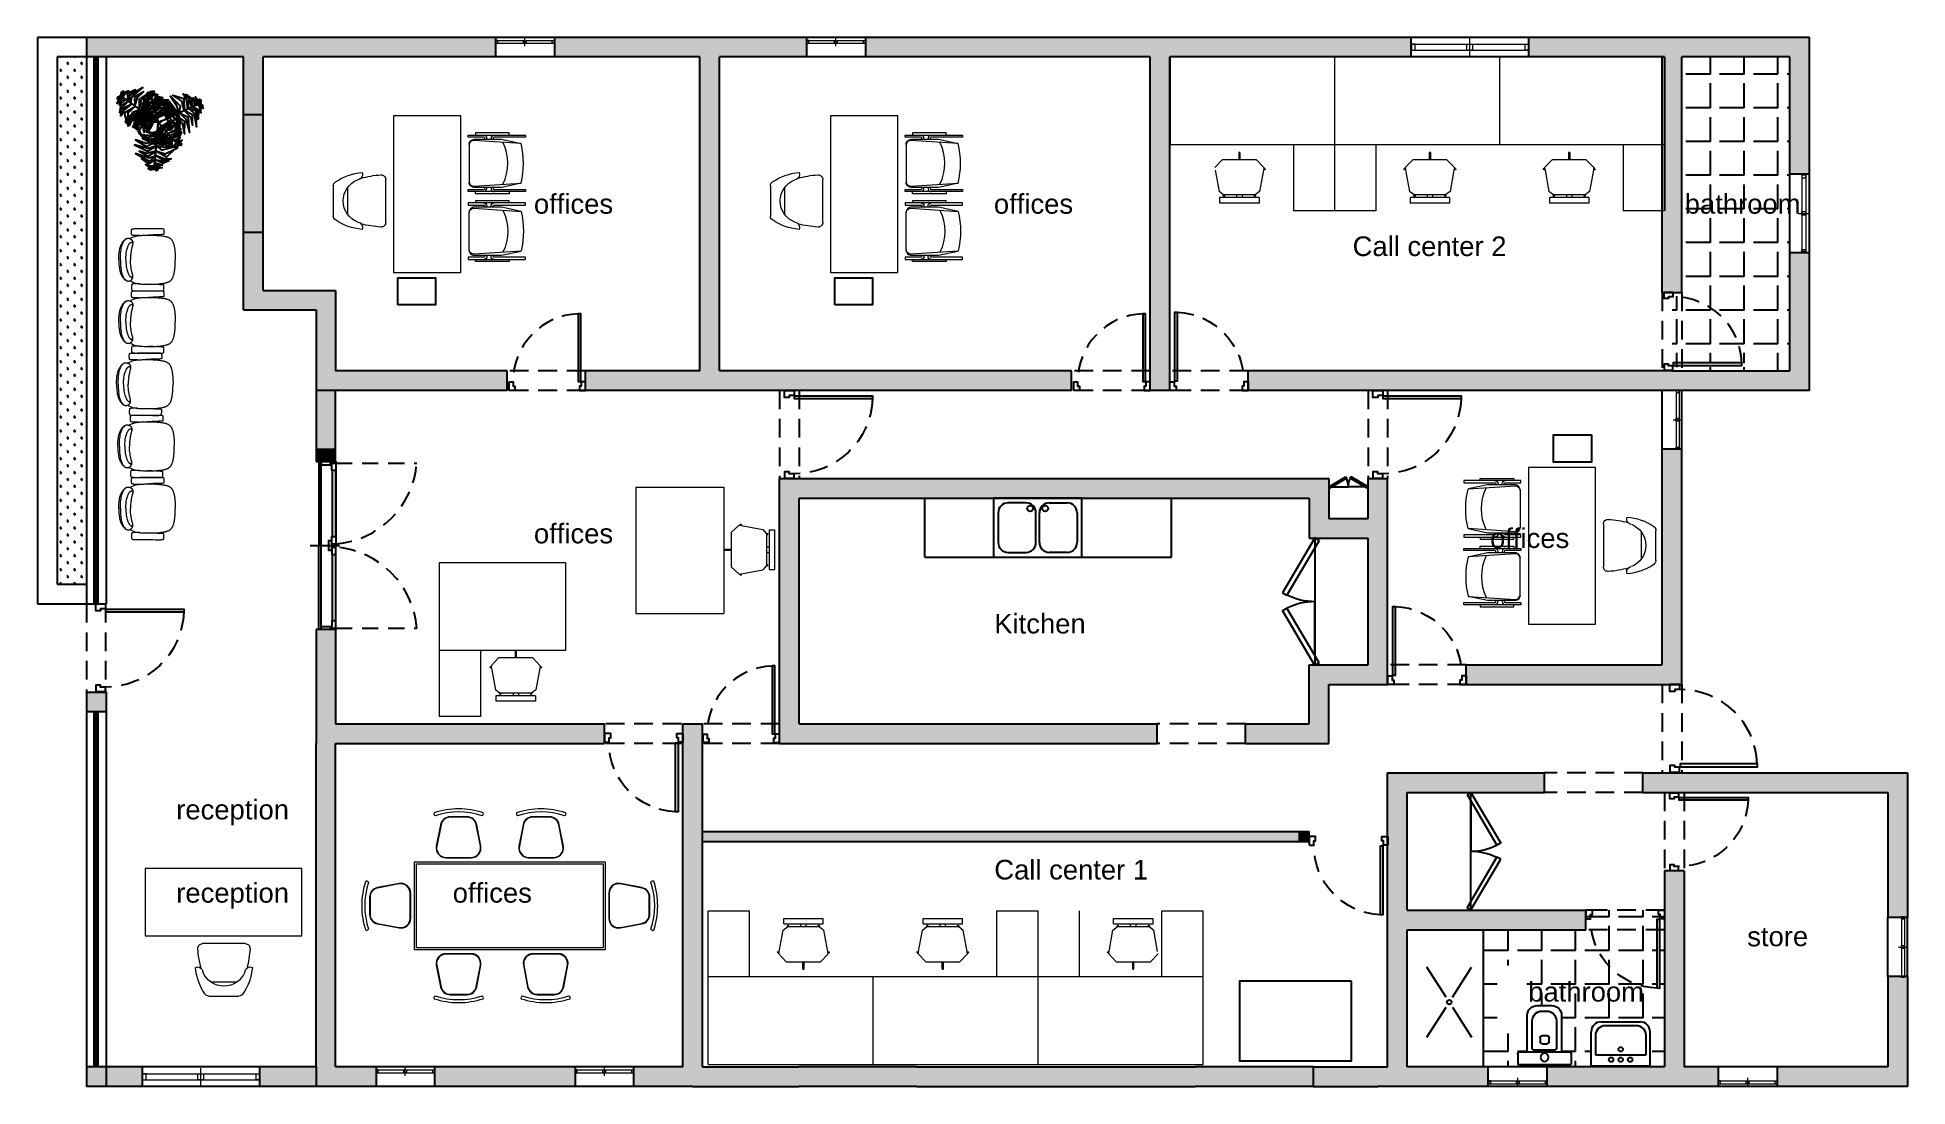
# Model space of a CAD drawing. Header units: inches. Extents: x 38.5 to 57.6, y -8.6 to 2.1.
import ezdxf

# ---------------------------------------------------------------- set-up
doc = ezdxf.new("R2010")
doc.units = ezdxf.units.IN
doc.header["$LTSCALE"] = 0.06
doc.header["$MEASUREMENT"] = 0
doc.linetypes.add('HIDDEN2', pattern=[4.7625, 3.175, -1.5875])
for name, color, linetype in [('CERR', 2, 'Continuous'), ('CERR-MOD', 2, 'Continuous'), ('CERR-PROY', 5, 'HIDDEN2'), ('LSTREEDC', 3, 'Continuous'), ('MOB-FIJO', 3, 'Continuous'), ('MURO-NO SEC', 1, 'Continuous'), ('MURO-PROY', 12, 'HIDDEN2')]:
    doc.layers.add(name, color=color, linetype=linetype)
doc.layers.add('Muebles', color=3, linetype='Continuous', lineweight=18)
doc.layers.add('VENTANAS', color=82, linetype='Continuous', lineweight=5)
pattern_1 = [(90, (44.9431, -14.416), (-0.34375, 2e-17), [0.25, -0.09375]), (180, (44.9431, -14.416), (-4e-17, -0.34375), [0.25, -0.09375])]

msp = doc.modelspace()

# ---------------------------------------------------------------- texts
at = {"char_height": 0.2, "attachment_point": 1}
for s, insert, width in [('{\\fArial|b0|i0|c0|p34;offices}', (43.606, 0.517), 1.12853), ('{\\fArial|b0|i0|c0|p34;offices}', (48.295, 0.517), 1.12853), ('{\\fArial|b0|i0|c0|p34;bathroom}', (55.337, 0.517), 1.12853), ('{\\fArial|b0|i0|c0|p34;Call center 2}', (51.952, 0.085), 1.71047), ('{\\fArial|b0|i0|c0|p34;offices}', (43.606, -2.845), 1.12853), ('{\\fArial|b0|i0|c0|p34;offices}', (53.353, -2.892), 1.12853), ('{\\fArial|b0|i0|c0|p34;Kitchen}', (48.299, -3.764), 1.12853), ('{\\fArial|b0|i0|c0|p34;reception}', (39.96, -5.66), 1.12853), ('{\\fArial|b0|i0|c0|p34;Call center 1}', (48.299, -6.273), 1.71047), ('{\\fArial|b0|i0|c0|p34;reception}', (39.96, -6.509), 1.12853), ('{\\fArial|b0|i0|c0|p34;offices}', (42.778, -6.509), 1.12853), ('{\\fArial|b0|i0|c0|p34;bathroom}', (53.742, -7.518), 1.12853)]:
    msp.add_mtext(s, dxfattribs=dict(at, insert=insert, width=width))
at = {"insert": (55.974, -6.955), "char_height": 0.2, "width": 1.12853, "attachment_point": 1, "rotation": 0.2805}
msp.add_mtext('{\\fArial|b0|i0|c0|p34;store}', dxfattribs=at)

# ---------------------------------------------------------------- blocks, each defined once
blk = doc.blocks.new('ventana1')
at = {"layer": 'VENTANAS'}
for p, q in [((-1, 0.025), (0, 0.025)), ((-0.5, -0.075), (-0.5, 0.075)), ((-1, -0.025), (0, -0.025))]:
    blk.add_line(p, q, dxfattribs=at)
for points in [[(-0.967, 0.025), (-1, 0.025), (-1, -0.025), (-0.967, -0.025)], [(-0.526, 0.025), (-0.478, 0.025), (-0.478, -0.025), (-0.526, -0.025)], [(-0.029, 0.025), (0, 0.025), (0, -0.025), (-0.029, -0.025)]]:
    blk.add_lwpolyline(points, close=True, dxfattribs=at)
blk = doc.blocks.new('PC40')
for p, q in [((0, 0), (0.345, 0.203)), ((0.015, -0.026), (0.36, 0.177)), ((0.345, 0.203), (0.36, 0.177)), ((0.015, -0.026), (0, 0)), ((0.06, 0), (0.4, 0))]:
    blk.add_line(p, q)
blk.add_arc((0.003, 0), 0.397, 359.9466, 26.286)
blk = doc.blocks.new('b-01')
for p, q in [((-27.1, -2), (27.1, -2)), ((-27.1, -12.9), (-27.1, -2)), ((-25.1, -14.9), (25.1, -14.9)), ((-17.5, -15), (-17.5, -52)), ((-12.4, -18.5), (-12.4, -46.4)), ((10.2, -16.5), (-10.4, -16.5)), ((12.2, -46.4), (12.2, -18.5)), ((17.5, -52), (17.5, -15)), ((27.1, -12.9), (27.1, -2)), ((-4.4, -29.3), (-4.4, -25.1)), ((-2.4, -23.1), (2.7, -23.1)), ((2.7, -31.3), (-2.4, -31.3)), ((4.7, -25.1), (4.7, -29.3)), ((-2.4, -56.4), (2.2, -56.4)), ((-7.5, -62), (7.5, -62))]:
    blk.add_line(p, q)
blk.add_circle((0, -9.3), 4.15)
for centre, radius, start, end in [((-25.1, -12.9), 2, 180, 270), ((-10.4, -18.5), 2, 90, 180), ((10.2, -18.5), 2, 0, 90), ((25.1, -12.9), 2, 270, 360), ((-2.4, -25.1), 2, 90, 180), ((-2.4, -29.3), 2, 180, 270), ((2.7, -25.1), 2, 0, 90), ((2.7, -29.3), 2, 270, 0), ((-7.5, -52), 10, 180, 270), ((-2.4, -46.4), 10, 180, 270), ((2.2, -46.4), 10, 270, 0), ((7.5, -52), 10, 270, 0)]:
    blk.add_arc(centre, radius, start, end)
blk = doc.blocks.new('b-04')
for p, q in [((-30, -2), (30, -2)), ((-30, -2), (-30, -37)), ((-26, -13.4), (-26, -33.1)), ((25.7, -13.4), (-26, -13.4)), ((25.7, -33.1), (25.7, -13.4)), ((30, -2), (30, -37)), ((20, -47), (-20, -47)), ((-16, -43.1), (15.7, -43.1))]:
    blk.add_line(p, q)
for centre in [(-9.7, -8.5), (0, -8.5), (0, -19), (9.7, -8.5)]:
    blk.add_circle(centre, 2.25)
for centre, start, end in [((-20, -37), 180, 270), ((-16, -33.1), 180, 270), ((15.7, -33.1), 270, 0), ((20, -37), 270, 360)]:
    blk.add_arc(centre, 10, start, end)
blk = doc.blocks.new('k-04')
for p, q in [((45, 0), (-45, 0)), ((-45, 0), (-45, -60)), ((45, -60), (45, 0)), ((-40.2, -14.7), (-40.2, -45.2)), ((-11.8, -4.7), (-30.2, -4.7)), ((-1.8, -45.2), (-1.8, -14.7)), ((1.8, -45.2), (1.8, -14.7)), ((11.8, -4.7), (30.2, -4.7)), ((40.2, -14.7), (40.2, -45.2)), ((-30.2, -55.2), (-11.8, -55.2)), ((30.2, -55.2), (11.8, -55.2)), ((-45, -60), (45, -60))]:
    blk.add_line(p, q)
for centre in [(-7.6, -10.4), (7.6, -10.4)]:
    blk.add_circle(centre, 2.97)
for centre, start, end in [((-30.2, -14.7), 90, 180), ((-11.8, -14.7), 0, 90), ((11.8, -14.7), 90, 180), ((30.2, -14.7), 0, 90), ((-30.2, -45.2), 180, 270), ((-11.8, -45.2), 270, 0), ((11.8, -45.2), 180, 270), ((30.2, -45.2), 270, 0)]:
    blk.add_arc(centre, 10, start, end)
blk = doc.blocks.new('p')
blk.add_line((10.361, 3.533), (12.331, 3.533))
at = {"layer": 'CERR'}
for p, q in [((10.363, 3.533), (12.331, 3.533)), ((11.242, 3.404), (10.468, 3.404)), ((11.242, 3.367), (10.468, 3.367)), ((12.226, 3.404), (11.452, 3.404)), ((12.226, 3.367), (11.452, 3.367))]:
    blk.add_line(p, q, dxfattribs=at)
for points in [[(10.382, 3.361), (10.363, 3.361), (10.363, 3.533), (10.4, 3.533), (10.4, 3.423), (10.382, 3.423)], [(12.312, 3.361), (12.331, 3.361), (12.331, 3.533), (12.294, 3.533), (12.294, 3.423), (12.312, 3.423)], [(10.468, 3.361), (10.468, 3.41), (10.382, 3.41), (10.382, 3.361)], [(11.242, 3.361), (11.329, 3.361), (11.329, 3.41), (11.242, 3.41)], [(11.329, 3.41), (11.329, 3.361), (11.365, 3.361), (11.365, 3.41), (11.402, 3.41), (11.402, 3.447), (11.292, 3.447), (11.292, 3.41)], [(11.452, 3.361), (11.365, 3.361), (11.365, 3.41), (11.452, 3.41)], [(12.226, 3.361), (12.226, 3.41), (12.312, 3.41), (12.312, 3.361)]]:
    blk.add_lwpolyline(points, close=True, dxfattribs=at)
at = {"layer": 'CERR-MOD'}
blk.add_line((11.347, 3.663), (11.347, 3.318), dxfattribs=at)
at = {"layer": 'CERR-PROY'}
for p, q in [((10.382, 3.361), (10.382, 2.414)), ((12.312, 3.361), (12.312, 2.414))]:
    blk.add_line(p, q, dxfattribs=at)
for centre, start, end in [((10.296, 3.447), 274.7281, 355.2719), ((12.398, 3.447), 184.7281, 265.2719)]:
    blk.add_arc(centre, 1.036, start, end, dxfattribs=at)
at = {"layer": 'MURO-NO SEC'}
for p, q in [((10.363, 3.561), (12.331, 3.558)), ((10.363, 3.361), (12.331, 3.358))]:
    blk.add_line(p, q, dxfattribs=at)
blk = doc.blocks.new('pp')
at = {"layer": 'CERR'}
for p, q in [((8.289, -1.314), (8.289, -1.414)), ((9.189, -1.414), (9.189, -1.314))]:
    blk.add_line(p, q, dxfattribs=at)
blk.add_lwpolyline([(9.134, -1.309), (9.134, -0.513), (9.104, -0.514), (9.104, -1.309)], close=True, dxfattribs=at)
for points in [[(8.289, -1.314), (8.339, -1.314), (8.339, -1.364), (8.359, -1.364), (8.359, -1.414), (8.289, -1.414)], [(9.189, -1.314), (9.139, -1.314), (9.139, -1.364), (9.119, -1.364), (9.119, -1.414), (9.189, -1.414)]]:
    blk.add_lwpolyline(points, dxfattribs=at)
at = {"layer": 'CERR-PROY'}
blk.add_arc((9.134, -1.309), 0.795, 92.1626, 180.3604, dxfattribs=at)
blk = doc.blocks.new('18360154')
for p, q in [((-0.16, 0.15), (0.156, 0.15)), ((-0.142, 0), (0.138, 0)), ((0.222, -0.4), (-0.226, -0.4))]:
    blk.add_line(p, q)
for centre, radius, start, end in [((0.284, -0.2), 0.586, 145.9647, 175.201), ((-0.002, -0.191), 0.237, 20.812, 159.188), ((-0.16, 0.1), 0.05, 90, 145.9647), ((0.156, 0.1), 0.05, 34.0353, 90), ((-0.288, -0.2), 0.586, 4.799, 34.0353), ((-0.279, -0.099), 0.0564, 248.2784, 351.6423), ((0.648, -0.4), 0.925, 163.5819, 176.7242), ((0.275, -0.099), 0.0564, 188.3577, 291.7216), ((-0.702, -0.4), 0.975, 3.0986, 15.4057), ((-0.226, -0.35), 0.05, 176.7242, 270), ((0.222, -0.35), 0.05, 270, 3.0986)]:
    blk.add_arc(centre, radius, start, end)
blk = doc.blocks.new('18140101')
for p, q in [((-0.475, -0.068), (-0.483, -0.068)), ((-0.068, -0.068), (-0.059, -0.068))]:
    blk.add_line(p, q)
for points in [[(-0.492, -0.076), (-0.492, -0.208), (-0.51, -0.208), (-0.51, 0.276), (-0.492, 0.276), (-0.492, 0.012, 0.414214), (-0.483, 0.003), (-0.475, 0.003)], [(-0.43, -0.2, -0.414214), (-0.475, -0.156), (-0.475, 0.074), (-0.439, 0.239), (-0.465, -0.161, 0.392815), (-0.43, -0.2), (-0.112, -0.2, 0.392815), (-0.078, -0.161), (-0.104, 0.239), (-0.068, 0.074), (-0.068, -0.156, -0.414214), (-0.112, -0.2)], [(-0.068, 0.003), (-0.059, 0.003, 0.414214), (-0.051, 0.012), (-0.051, 0.276), (-0.033, 0.276), (-0.033, -0.208), (-0.051, -0.208), (-0.051, -0.076)], [(-0.51, 0.012, 0.414214), (-0.483, -0.015), (-0.475, -0.015)], [(-0.068, -0.015), (-0.059, -0.015, 0.414214), (-0.033, 0.012, 0.414214)], [(-0.475, -0.05), (-0.483, -0.05, 0.414214), (-0.51, -0.076, 0.414214)], [(-0.033, -0.076, 0.414214), (-0.059, -0.05), (-0.068, -0.05)]]:
    blk.add_lwpolyline(points, format="xyb")
for points in [[(-0.51, 0.138), (-0.528, 0.138), (-0.528, -0.147), (-0.51, -0.147)], [(-0.033, 0.138), (-0.015, 0.138), (-0.015, -0.147), (-0.033, -0.147)]]:
    blk.add_lwpolyline(points)
for centre, radius, start, end in [((-0.271, -0.445), 0.704, 76.2765, 103.7235), ((-0.272, -0.28), 0.406, 64.1271, 115.8575), ((-0.483, -0.076), 0.00883, 90, 180), ((-0.059, -0.076), 0.00883, 0, 90)]:
    blk.add_arc(centre, radius, start, end)
blk = doc.blocks.new('33550102')
blk.add_lwpolyline([(-1.05, 0), (-1.05, 0.45), (0, 0.45), (0, 0)], close=True)
blk = doc.blocks.new('mesareunion')
at = {"layer": 'Muebles'}
for p, q in [((44.362, 2.541), (45.096, 2.541)), ((44.362, 0.953), (44.362, 2.541)), ((44.378, 2.525), (45.08, 2.525)), ((44.378, 0.97), (44.378, 2.525)), ((45.08, 2.525), (45.08, 0.97)), ((45.096, 2.541), (45.096, 0.953)), ((45.096, 0.953), (44.362, 0.953)), ((45.08, 0.97), (44.378, 0.97))]:
    blk.add_line(p, q, dxfattribs=at)
for points in [[(44.624, 2.574), (44.835, 2.574, 0.470481), (44.915, 2.671), (44.881, 2.85, 0.3601), (44.8, 2.917), (44.658, 2.917, 0.3601), (44.578, 2.85), (44.544, 2.671, 0.470481)], [(44.624, 2.578), (44.835, 2.578, 0.470481), (44.911, 2.67), (44.877, 2.85, 0.3601), (44.8, 2.913), (44.658, 2.913, 0.3601), (44.582, 2.85), (44.548, 2.67, 0.470481)], [(44.329, 2.069), (44.329, 2.279, 0.470481), (44.233, 2.36), (44.053, 2.325, 0.3601), (43.987, 2.245), (43.987, 2.103, 0.3601), (44.053, 2.023), (44.233, 1.989, 0.470481)], [(44.325, 2.069), (44.325, 2.279, 0.470481), (44.233, 2.356), (44.054, 2.321, 0.3601), (43.991, 2.245), (43.991, 2.103, 0.3601), (44.054, 2.027), (44.233, 1.993, 0.470481)], [(45.129, 2.279), (45.129, 2.069, 0.470481), (45.226, 1.989), (45.405, 2.023, 0.3601), (45.472, 2.103), (45.472, 2.245, 0.3601), (45.405, 2.325), (45.226, 2.36, 0.470481)], [(45.133, 2.279), (45.133, 2.069, 0.470481), (45.225, 1.993), (45.405, 2.027, 0.3601), (45.468, 2.103), (45.468, 2.245, 0.3601), (45.405, 2.321), (45.225, 2.356, 0.470481)], [(44.329, 1.343), (44.329, 1.554, 0.470481), (44.233, 1.634), (44.053, 1.6, 0.3601), (43.987, 1.52), (43.987, 1.378, 0.3601), (44.053, 1.297), (44.233, 1.263, 0.470481)], [(44.325, 1.343), (44.325, 1.554, 0.470481), (44.233, 1.63), (44.054, 1.596, 0.3601), (43.991, 1.52), (43.991, 1.378, 0.3601), (44.054, 1.301), (44.233, 1.267, 0.470481)], [(45.129, 1.591), (45.129, 1.381, 0.470481), (45.226, 1.3), (45.405, 1.335, 0.3601), (45.472, 1.415), (45.472, 1.557, 0.3601), (45.405, 1.637), (45.226, 1.671, 0.470481)], [(45.133, 1.591), (45.133, 1.381, 0.470481), (45.225, 1.304), (45.405, 1.339, 0.3601), (45.468, 1.415), (45.468, 1.557, 0.3601), (45.405, 1.633), (45.225, 1.667, 0.470481)], [(44.835, 0.922), (44.624, 0.922, 0.470481), (44.544, 0.825), (44.578, 0.646, 0.3601), (44.658, 0.579), (44.8, 0.579, 0.3601), (44.881, 0.646), (44.915, 0.825, 0.470481)], [(44.835, 0.918), (44.624, 0.918, 0.470481), (44.548, 0.826), (44.582, 0.647, 0.3601), (44.658, 0.584), (44.8, 0.584, 0.3601), (44.877, 0.647), (44.911, 0.826, 0.470481)]]:
    blk.add_lwpolyline(points, format="xyb", close=True, dxfattribs=at)
for centre, radius, start, end in [((44.729, 2.328), 0.654, 71.8194, 108.1806), ((44.54, 2.941), 0.0165, 150.4305, 245.9306), ((44.729, 2.328), 0.629, 71.8194, 108.1806), ((44.919, 2.941), 0.0165, 294.0694, 29.5695), ((44.575, 2.174), 0.654, 161.8194, 198.1806), ((44.575, 2.174), 0.629, 161.8194, 198.1806), ((43.962, 2.364), 0.0165, 24.0694, 119.5695), ((45.496, 2.364), 0.0165, 60.4305, 155.9306), ((44.883, 2.174), 0.629, 341.8194, 18.1806), ((44.883, 2.174), 0.654, 341.8194, 18.1806), ((43.962, 1.984), 0.0165, 240.4305, 335.9306), ((45.496, 1.984), 0.0165, 204.0694, 299.5695), ((44.575, 1.449), 0.654, 161.8194, 198.1806), ((44.575, 1.449), 0.629, 161.8194, 198.1806), ((43.962, 1.638), 0.0165, 24.0694, 119.5695), ((45.496, 1.676), 0.0165, 60.4305, 155.9306), ((44.883, 1.486), 0.629, 341.8194, 18.1806), ((44.883, 1.486), 0.654, 341.8194, 18.1806), ((43.962, 1.259), 0.0165, 240.4305, 335.9306), ((45.496, 1.296), 0.0165, 204.0694, 299.5695), ((44.54, 0.555), 0.0165, 114.0694, 209.5695), ((44.729, 1.168), 0.654, 251.8194, 288.1806), ((44.729, 1.168), 0.629, 251.8194, 288.1806), ((44.919, 0.555), 0.0165, 330.4305, 65.9306)]:
    blk.add_arc(centre, radius, start, end, dxfattribs=at)
blk = doc.blocks.new('chair')
at = {"layer": 'Muebles', "ltscale": 0.01}
for points in [[(45.807, 4.833), (45.78, 4.833), (45.758, 4.832), (45.738, 4.83), (45.721, 4.828), (45.707, 4.826), (45.694, 4.822), (45.683, 4.819), (45.673, 4.815), (45.664, 4.812), (45.655, 4.808), (45.646, 4.803), (45.638, 4.799), (45.631, 4.795), (45.625, 4.791), (45.619, 4.786), (45.613, 4.782), (45.609, 4.777), (45.604, 4.773), (45.601, 4.768), (45.598, 4.764), (45.595, 4.759), (45.593, 4.755), (45.592, 4.75), (45.591, 4.746), (45.59, 4.741), (45.59, 4.737), (45.59, 4.733), (45.591, 4.729), (45.592, 4.725), (45.593, 4.721), (45.594, 4.718), (45.596, 4.715), (45.598, 4.712), (45.6, 4.709), (45.602, 4.706), (45.604, 4.704), (45.607, 4.701), (45.609, 4.699), (45.612, 4.698), (45.615, 4.696), (45.617, 4.695), (45.62, 4.693), (45.623, 4.692), (45.626, 4.692), (45.629, 4.691), (45.632, 4.69), (45.635, 4.69), (45.638, 4.69), (45.64, 4.69), (45.643, 4.69), (45.646, 4.691), (45.649, 4.691), (45.652, 4.692), (45.655, 4.693), (45.658, 4.694), (45.662, 4.695), (45.667, 4.696), (45.672, 4.697), (45.677, 4.699), (45.683, 4.7), (45.689, 4.702), (45.696, 4.703), (45.704, 4.705), (45.712, 4.706), (45.72, 4.708), (45.73, 4.709), (45.74, 4.711), (45.751, 4.712), (45.764, 4.713), (45.777, 4.714), (45.792, 4.714), (45.808, 4.714)], [(45.808, 4.816), (45.775, 4.816), (45.747, 4.815), (45.725, 4.813), (45.706, 4.811), (45.691, 4.809), (45.678, 4.806), (45.667, 4.803), (45.658, 4.8), (45.65, 4.797), (45.642, 4.794), (45.634, 4.79), (45.627, 4.786), (45.62, 4.782), (45.613, 4.776), (45.605, 4.77), (45.597, 4.763)], [(45.807, 4.833), (45.834, 4.833), (45.858, 4.832), (45.878, 4.83), (45.895, 4.828), (45.909, 4.826), (45.922, 4.822), (45.933, 4.819), (45.943, 4.815), (45.953, 4.812), (45.962, 4.808), (45.97, 4.803), (45.978, 4.799), (45.985, 4.795), (45.992, 4.791), (45.998, 4.786), (46.003, 4.782), (46.008, 4.777), (46.012, 4.773), (46.016, 4.768), (46.019, 4.764), (46.021, 4.759), (46.023, 4.755), (46.024, 4.75), (46.025, 4.746), (46.026, 4.741), (46.026, 4.737), (46.026, 4.733), (46.025, 4.729), (46.025, 4.725), (46.023, 4.721), (46.022, 4.718), (46.02, 4.715), (46.019, 4.712), (46.017, 4.709), (46.014, 4.706), (46.012, 4.704), (46.01, 4.701), (46.007, 4.699), (46.005, 4.698), (46.002, 4.696), (45.999, 4.695), (45.996, 4.693), (45.993, 4.692), (45.99, 4.692), (45.987, 4.691), (45.984, 4.69), (45.981, 4.69), (45.979, 4.69), (45.976, 4.69), (45.973, 4.69), (45.971, 4.691), (45.968, 4.691), (45.965, 4.692), (45.962, 4.693), (45.958, 4.694), (45.954, 4.695), (45.95, 4.696), (45.945, 4.697), (45.939, 4.699), (45.934, 4.7), (45.927, 4.702), (45.92, 4.703), (45.913, 4.705), (45.905, 4.706), (45.896, 4.708), (45.887, 4.709), (45.876, 4.711), (45.865, 4.712), (45.853, 4.713), (45.839, 4.714), (45.824, 4.714), (45.808, 4.714)], [(45.808, 4.816), (45.841, 4.816), (45.869, 4.815), (45.892, 4.813), (45.911, 4.811), (45.926, 4.809), (45.938, 4.806), (45.949, 4.803), (45.958, 4.8), (45.967, 4.797), (45.974, 4.794), (45.982, 4.79), (45.989, 4.786), (45.997, 4.782), (46.004, 4.776), (46.011, 4.77), (46.019, 4.763)], [(45.562, 4.619), (45.562, 4.642), (45.562, 4.659), (45.562, 4.673), (45.562, 4.682), (45.561, 4.689), (45.56, 4.693), (45.559, 4.696), (45.558, 4.698), (45.558, 4.699), (45.557, 4.7), (45.556, 4.701), (45.554, 4.701), (45.553, 4.702), (45.551, 4.702), (45.549, 4.703), (45.546, 4.703), (45.542, 4.703), (45.538, 4.703), (45.534, 4.704), (45.53, 4.704), (45.525, 4.704), (45.521, 4.704), (45.517, 4.704), (45.513, 4.704), (45.51, 4.704), (45.508, 4.703), (45.506, 4.703), (45.504, 4.703), (45.503, 4.703), (45.502, 4.702), (45.501, 4.702), (45.5, 4.701), (45.499, 4.701), (45.498, 4.7), (45.497, 4.699), (45.497, 4.698), (45.496, 4.698), (45.495, 4.697), (45.495, 4.696), (45.494, 4.695), (45.494, 4.694), (45.493, 4.692), (45.493, 4.689), (45.492, 4.685), (45.492, 4.678), (45.492, 4.669), (45.491, 4.656), (45.491, 4.639), (45.491, 4.619), (45.49, 4.595), (45.49, 4.568), (45.49, 4.541), (45.49, 4.514), (45.49, 4.487), (45.489, 4.463), (45.489, 4.443), (45.489, 4.426), (45.489, 4.413), (45.489, 4.404), (45.49, 4.397), (45.49, 4.392), (45.49, 4.389), (45.49, 4.387), (45.491, 4.386), (45.491, 4.385), (45.491, 4.384), (45.491, 4.383), (45.492, 4.383), (45.492, 4.382), (45.492, 4.381), (45.493, 4.38), (45.493, 4.38), (45.494, 4.379), (45.494, 4.378), (45.495, 4.378), (45.496, 4.377), (45.498, 4.377), (45.499, 4.376), (45.502, 4.376), (45.504, 4.375), (45.508, 4.375), (45.512, 4.374), (45.516, 4.374), (45.52, 4.373), (45.524, 4.373), (45.529, 4.373), (45.533, 4.373), (45.536, 4.373), (45.539, 4.373), (45.541, 4.373), (45.543, 4.373), (45.544, 4.373), (45.546, 4.373), (45.546, 4.374), (45.547, 4.374), (45.548, 4.374), (45.548, 4.375), (45.549, 4.375), (45.549, 4.376), (45.549, 4.376), (45.55, 4.377), (45.55, 4.377), (45.55, 4.378), (45.551, 4.378), (45.551, 4.379), (45.551, 4.382), (45.552, 4.388), (45.552, 4.399), (45.553, 4.418), (45.554, 4.445), (45.556, 4.482), (45.558, 4.531)], [(45.593, 4.721), (45.584, 4.702), (45.576, 4.685), (45.571, 4.67), (45.567, 4.656), (45.565, 4.644), (45.563, 4.633), (45.562, 4.622), (45.561, 4.612), (45.56, 4.601), (45.56, 4.591), (45.559, 4.58), (45.559, 4.568), (45.558, 4.556), (45.558, 4.544), (45.558, 4.531), (45.558, 4.518), (45.558, 4.504), (45.558, 4.49), (45.559, 4.476), (45.559, 4.461), (45.56, 4.447), (45.561, 4.433), (45.562, 4.42), (45.564, 4.408), (45.565, 4.397), (45.566, 4.387), (45.567, 4.378), (45.569, 4.37), (45.57, 4.362), (45.572, 4.356), (45.574, 4.349), (45.575, 4.344), (45.577, 4.339), (45.579, 4.334), (45.581, 4.329), (45.582, 4.325), (45.584, 4.321), (45.586, 4.318), (45.589, 4.314), (45.591, 4.311), (45.594, 4.308), (45.596, 4.304), (45.599, 4.301), (45.602, 4.298), (45.606, 4.296), (45.609, 4.293), (45.613, 4.29), (45.617, 4.288), (45.621, 4.285), (45.625, 4.283), (45.63, 4.281), (45.635, 4.279), (45.639, 4.278), (45.645, 4.276), (45.65, 4.274), (45.656, 4.273), (45.661, 4.271), (45.668, 4.27), (45.674, 4.269), (45.68, 4.267), (45.687, 4.266), (45.695, 4.265), (45.703, 4.264), (45.711, 4.263), (45.72, 4.262), (45.729, 4.261), (45.739, 4.26), (45.751, 4.26), (45.763, 4.259), (45.777, 4.259), (45.792, 4.258), (45.808, 4.258)], [(45.808, 4.761), (45.781, 4.761), (45.758, 4.76), (45.739, 4.758), (45.722, 4.756), (45.709, 4.752), (45.697, 4.749), (45.688, 4.746), (45.68, 4.742), (45.673, 4.74), (45.667, 4.737), (45.662, 4.735), (45.657, 4.733), (45.654, 4.731), (45.65, 4.729), (45.648, 4.727), (45.645, 4.726), (45.643, 4.724), (45.641, 4.722), (45.64, 4.721), (45.638, 4.719), (45.637, 4.718), (45.636, 4.717), (45.634, 4.715), (45.634, 4.714), (45.633, 4.713), (45.632, 4.711), (45.631, 4.71), (45.631, 4.709), (45.63, 4.708), (45.63, 4.707), (45.63, 4.706), (45.629, 4.705), (45.629, 4.704), (45.629, 4.703), (45.629, 4.703), (45.629, 4.702), (45.63, 4.701), (45.63, 4.7), (45.631, 4.699), (45.631, 4.698), (45.632, 4.698), (45.633, 4.697), (45.635, 4.696), (45.636, 4.695), (45.639, 4.694), (45.641, 4.693), (45.645, 4.692), (45.649, 4.691)], [(45.808, 4.761), (45.835, 4.761), (45.858, 4.76), (45.878, 4.758), (45.894, 4.756), (45.908, 4.752), (45.919, 4.749), (45.929, 4.746), (45.937, 4.742), (45.944, 4.74), (45.95, 4.737), (45.955, 4.735), (45.959, 4.733), (45.963, 4.731), (45.966, 4.729), (45.969, 4.727), (45.971, 4.726), (45.973, 4.724), (45.975, 4.722), (45.977, 4.721), (45.978, 4.719), (45.98, 4.718), (45.981, 4.717), (45.982, 4.715), (45.983, 4.714), (45.984, 4.713), (45.984, 4.711), (45.985, 4.71), (45.986, 4.709), (45.986, 4.708), (45.987, 4.707), (45.987, 4.706), (45.987, 4.705), (45.987, 4.704), (45.987, 4.703), (45.987, 4.703), (45.987, 4.702), (45.987, 4.701), (45.986, 4.7), (45.986, 4.699), (45.985, 4.698), (45.984, 4.698), (45.983, 4.697), (45.982, 4.696), (45.98, 4.695), (45.978, 4.694), (45.975, 4.693), (45.972, 4.692), (45.968, 4.691)], [(46.023, 4.721), (46.033, 4.702), (46.04, 4.685), (46.045, 4.67), (46.049, 4.656), (46.052, 4.644), (46.053, 4.633), (46.055, 4.622), (46.055, 4.612), (46.056, 4.601), (46.057, 4.591), (46.057, 4.58), (46.058, 4.568), (46.058, 4.556), (46.059, 4.544), (46.059, 4.531), (46.059, 4.518), (46.059, 4.504), (46.058, 4.49), (46.058, 4.476), (46.057, 4.461), (46.056, 4.447), (46.055, 4.433), (46.054, 4.42), (46.053, 4.408), (46.052, 4.397), (46.05, 4.387), (46.049, 4.378), (46.047, 4.37), (46.046, 4.362), (46.044, 4.356), (46.043, 4.349), (46.041, 4.344), (46.039, 4.339), (46.038, 4.334), (46.036, 4.329), (46.034, 4.325), (46.032, 4.321), (46.03, 4.318), (46.028, 4.314), (46.025, 4.311), (46.023, 4.308), (46.02, 4.304), (46.017, 4.301), (46.014, 4.298), (46.011, 4.296), (46.007, 4.293), (46.004, 4.29), (46, 4.288), (45.996, 4.285), (45.991, 4.283), (45.987, 4.281), (45.982, 4.279), (45.977, 4.278), (45.972, 4.276), (45.966, 4.274), (45.961, 4.273), (45.955, 4.271), (45.949, 4.27), (45.943, 4.269), (45.936, 4.267), (45.929, 4.266), (45.922, 4.265), (45.914, 4.264), (45.906, 4.263), (45.897, 4.262), (45.887, 4.261), (45.877, 4.26), (45.866, 4.26), (45.854, 4.259), (45.84, 4.259), (45.825, 4.258), (45.808, 4.258)], [(46.055, 4.619), (46.054, 4.642), (46.054, 4.659), (46.054, 4.673), (46.055, 4.682), (46.055, 4.689), (46.056, 4.693), (46.057, 4.696), (46.058, 4.698), (46.059, 4.699), (46.06, 4.7), (46.061, 4.701), (46.062, 4.701), (46.064, 4.702), (46.065, 4.702), (46.068, 4.703), (46.071, 4.703), (46.074, 4.703), (46.078, 4.703), (46.082, 4.704), (46.087, 4.704), (46.091, 4.704), (46.095, 4.704), (46.099, 4.704), (46.103, 4.704), (46.106, 4.704), (46.109, 4.703), (46.111, 4.703), (46.112, 4.703), (46.114, 4.703), (46.115, 4.702), (46.116, 4.702), (46.117, 4.701), (46.117, 4.701), (46.118, 4.7), (46.119, 4.699), (46.12, 4.698), (46.12, 4.698), (46.121, 4.697), (46.122, 4.696), (46.122, 4.695), (46.123, 4.694), (46.123, 4.692), (46.124, 4.689), (46.124, 4.685), (46.124, 4.678), (46.125, 4.669), (46.125, 4.656), (46.125, 4.639), (46.126, 4.619), (46.126, 4.595), (46.126, 4.568), (46.127, 4.541), (46.127, 4.514), (46.127, 4.487), (46.127, 4.463), (46.127, 4.443), (46.127, 4.426), (46.127, 4.413), (46.127, 4.404), (46.127, 4.397), (46.127, 4.392), (46.126, 4.389), (46.126, 4.387), (46.126, 4.386), (46.126, 4.385), (46.125, 4.384), (46.125, 4.383), (46.125, 4.383), (46.124, 4.382), (46.124, 4.381), (46.124, 4.38), (46.123, 4.38), (46.123, 4.379), (46.122, 4.378), (46.121, 4.378), (46.12, 4.377), (46.119, 4.377), (46.117, 4.376), (46.115, 4.376), (46.112, 4.375), (46.109, 4.375), (46.105, 4.374), (46.101, 4.374), (46.096, 4.373), (46.092, 4.373), (46.088, 4.373), (46.084, 4.373), (46.08, 4.373), (46.078, 4.373), (46.075, 4.373), (46.073, 4.373), (46.072, 4.373), (46.071, 4.373), (46.07, 4.374), (46.069, 4.374), (46.069, 4.374), (46.068, 4.375), (46.068, 4.375), (46.067, 4.376), (46.067, 4.376), (46.067, 4.377), (46.066, 4.377), (46.066, 4.378), (46.066, 4.378), (46.065, 4.379), (46.065, 4.382), (46.065, 4.388), (46.064, 4.399), (46.063, 4.418), (46.062, 4.445), (46.061, 4.482), (46.059, 4.531)]]:
    blk.add_lwpolyline(points, dxfattribs=at)
blk = doc.blocks.new('A3E24C')
at = {"color": 64, "linetype": 'Continuous'}
for points in [[(0.213, 0.299, 0.332), (0.144, 0.361, 0.309), (0.1, 0.38, 0.305), (0.165, 0.372, 0.302)], [(0.23, 0.324, 0.318), (0.176, 0.384, 0.294), (0.226, 0.364, 0.299)], [(0.253, 0.356, 0.291), (0.211, 0.384, 0.28), (0.192, 0.407, 0.265), (0.235, 0.387, 0.268)], [(0.265, 0.373, 0.27), (0.236, 0.404, 0.251), (0.258, 0.401, 0.245)], [(0.265, 0.374, 0.268), (0.315, 0.344, 0.25), (0.299, 0.367, 0.247)], [(-0.33, 0.029, 0.346), (-0.352, 0.089, 0.339), (-0.306, 0.224, 0.311), (-0.382, 0.085, 0.342)], [(-0.281, 0.023, 0.342), (-0.304, 0.113, 0.33), (-0.28, 0.19, 0.314), (-0.332, 0.1, 0.335)], [(-0.233, 0.022, 0.337), (-0.255, 0.104, 0.326), (-0.219, 0.236, 0.3), (-0.282, 0.107, 0.328)], [(-0.186, 0.016, 0.334), (-0.205, 0.119, 0.318), (-0.17, 0.225, 0.297), (-0.234, 0.12, 0.321)], [(0.087, 0.121, 0.317), (0.053, 0.16, 0.317), (-0.036, 0.229, 0.293), (0.044, 0.189, 0.329)], [(0.132, 0.185, 0.338), (0.075, 0.234, 0.325), (-0.026, 0.289, 0.304), (0.105, 0.254, 0.331)], [(0.163, 0.228, 0.343), (0.096, 0.302, 0.327), (-0.01, 0.308, 0.306), (0.1, 0.334, 0.327)], [(0.102, 0.143, 0.334), (0.032, 0.211, 0.318), (-0.009, 0.237, 0.309), (0.084, 0.197, 0.328)], [(0.187, 0.263, 0.346), (0.124, 0.342, 0.332), (0.069, 0.371, 0.32), (0.139, 0.359, 0.334)], [(0.138, 0.189, 0.337), (0.22, 0.168, 0.326), (0.315, 0.07, 0.3), (0.235, 0.19, 0.328)], [(0.162, 0.231, 0.342), (0.252, 0.205, 0.33), (0.307, 0.146, 0.314), (0.254, 0.236, 0.335)], [(0.192, 0.27, 0.346), (0.255, 0.26, 0.339), (0.349, 0.152, 0.311), (0.266, 0.287, 0.342)], [(0.217, 0.302, 0.329), (0.281, 0.289, 0.305), (0.326, 0.226, 0.303), (0.289, 0.308, 0.296)], [(0.253, 0.349, 0.294), (0.292, 0.327, 0.279), (0.318, 0.295, 0.281), (0.289, 0.35, 0.266)], [(-0.455, 0.041, 0.27), (-0.468, 0, 0.251), (-0.477, 0.021, 0.245)], [(-0.457, 0.041, 0.268), (-0.455, 0.098, 0.25), (-0.467, 0.073, 0.247)], [(-0.435, 0.039, 0.291), (-0.438, -0.012, 0.28), (-0.448, -0.04, 0.265), (-0.453, 0.007, 0.268)], [(-0.429, 0.043, 0.294), (-0.429, 0.087, 0.279), (-0.414, 0.125, 0.281), (-0.448, 0.073, 0.266)], [(-0.395, 0.035, 0.318), (-0.421, -0.042, 0.294), (-0.428, 0.012, 0.299)], [(-0.37, 0.035, 0.329), (-0.391, 0.097, 0.305), (-0.359, 0.167, 0.303), (-0.412, 0.094, 0.296)], [(-0.365, 0.032, 0.332), (-0.385, -0.059, 0.309), (-0.379, -0.105, 0.305), (-0.405, -0.046, 0.302)], [(-0.321, 0.028, 0.346), (-0.358, -0.066, 0.332), (-0.356, -0.128, 0.32), (-0.38, -0.061, 0.334)], [(-0.279, 0.024, 0.343), (-0.309, -0.07, 0.327), (-0.261, -0.165, 0.306), (-0.34, -0.083, 0.327)], [(-0.226, 0.02, 0.338), (-0.241, -0.054, 0.325), (-0.237, -0.169, 0.304), (-0.272, -0.038, 0.331)], [(-0.175, 0.015, 0.334), (-0.199, -0.08, 0.318), (-0.201, -0.128, 0.309), (-0.213, -0.028, 0.328)], [(-0.15, 0.013, 0.318), (-0.166, 0.083, 0.323), (-0.156, 0.157, 0.301), (-0.188, 0.08, 0.346)], [(-0.148, 0.012, 0.317), (-0.165, -0.037, 0.317), (-0.18, -0.148, 0.293), (-0.186, -0.059, 0.329)], [(-0.115, 0.009, 0.283), (-0.134, -0.033, 0.287), (-0.147, -0.116, 0.272), (-0.15, -0.025, 0.306)], [(-0.117, 0.008, 0.285), (-0.131, 0.069, 0.29), (-0.119, 0.162, 0.262), (-0.147, 0.101, 0.3)], [(-0.085, 0.007, 0.253), (-0.107, -0.035, 0.261), (-0.123, -0.1, 0.254), (-0.122, -0.032, 0.277)], [(-0.087, 0.007, 0.254), (-0.098, 0.057, 0.258), (-0.087, 0.118, 0.238), (-0.112, 0.06, 0.272)], [(0.067, 0.094, 0.283), (0.04, 0.131, 0.287), (-0.025, 0.184, 0.272), (0.055, 0.141, 0.306)], [(0.05, 0.069, 0.253), (0.025, 0.109, 0.261), (-0.023, 0.155, 0.254), (0.036, 0.121, 0.277)], [(0.051, 0.071, 0.254), (0.1, 0.055, 0.258), (0.147, 0.016, 0.238), (0.11, 0.066, 0.272)], [(0.067, 0.096, 0.285), (0.127, 0.078, 0.29), (0.202, 0.02, 0.262), (0.163, 0.075, 0.3)], [(0.088, 0.122, 0.318), (0.157, 0.102, 0.323), (0.216, 0.056, 0.301), (0.166, 0.122, 0.346)], [(0.109, 0.152, 0.334), (0.208, 0.117, 0.318), (0.282, 0.034, 0.297), (0.223, 0.141, 0.321)], [(0.079, -0.171, 0.334), (-0.001, -0.239, 0.318), (-0.109, -0.262, 0.297), (0.013, -0.265, 0.321)], [(0.052, -0.107, 0.285), (0.006, -0.15, 0.29), (-0.081, -0.186, 0.262), (-0.014, -0.18, 0.3)], [(0.038, -0.081, 0.254), (0, -0.115, 0.258), (-0.058, -0.137, 0.238), (0.004, -0.13, 0.272)], [(0.064, -0.139, 0.318), (0.012, -0.188, 0.323), (-0.058, -0.216, 0.301), (0.024, -0.206, 0.346)], [(0.037, -0.079, 0.253), (0.084, -0.077, 0.261), (0.148, -0.058, 0.254), (0.089, -0.092, 0.277)], [(0.049, -0.106, 0.283), (0.095, -0.102, 0.287), (0.174, -0.072, 0.272), (0.096, -0.119, 0.306)], [(0.063, -0.137, 0.317), (0.114, -0.127, 0.317), (0.218, -0.084, 0.293), (0.144, -0.134, 0.329)], [(0.075, -0.161, 0.334), (0.169, -0.134, 0.318), (0.212, -0.113, 0.309), (0.131, -0.173, 0.328)], [(0.096, -0.208, 0.338), (0.167, -0.184, 0.325), (0.265, -0.123, 0.304), (0.169, -0.219, 0.331)], [(0.118, -0.256, 0.343), (0.215, -0.235, 0.327), (0.273, -0.146, 0.306), (0.241, -0.255, 0.327)], [(0.097, -0.215, 0.337), (0.037, -0.275, 0.326), (-0.095, -0.309, 0.3), (0.049, -0.3, 0.328)], [(0.14, -0.303, 0.346), (0.099, -0.352, 0.339), (-0.041, -0.379, 0.311), (0.117, -0.375, 0.342)], [(0.121, -0.257, 0.342), (0.054, -0.322, 0.33), (-0.025, -0.34, 0.314), (0.079, -0.339, 0.335)], [(0.155, -0.341, 0.329), (0.112, -0.389, 0.305), (0.035, -0.396, 0.303), (0.124, -0.406, 0.296)], [(0.136, -0.295, 0.346), (0.236, -0.28, 0.332), (0.288, -0.247, 0.32), (0.243, -0.301, 0.334)], [(0.155, -0.335, 0.332), (0.243, -0.306, 0.309), (0.281, -0.278, 0.305), (0.242, -0.33, 0.302)], [(0.167, -0.362, 0.318), (0.247, -0.346, 0.294), (0.204, -0.379, 0.299)], [(0.184, -0.398, 0.291), (0.229, -0.376, 0.28), (0.258, -0.371, 0.265), (0.22, -0.398, 0.268)], [(0.177, -0.395, 0.294), (0.139, -0.417, 0.279), (0.098, -0.423, 0.281), (0.161, -0.427, 0.266)], [(0.193, -0.418, 0.268), (0.143, -0.446, 0.25), (0.17, -0.443, 0.247)], [(0.193, -0.417, 0.27), (0.234, -0.408, 0.251), (0.221, -0.425, 0.245)]]:
    blk.add_3dface(points, dxfattribs=at)
at = {"color": 72, "linetype": 'Continuous'}
for points in [[(0.243, 0.342, 0.308), (0.246, 0.342, 0.308), (0.272, 0.379, 0.262), (0.269, 0.379, 0.262)], [(0.019, 0.185, 0.607), (0.022, 0.185, 0.607), (0.03, 0.259, 0.614), (0.027, 0.259, 0.614)], [(0.027, 0.259, 0.614), (0.03, 0.259, 0.614), (0.035, 0.309, 0.6), (0.031, 0.309, 0.6)], [(0.096, 0.134, 0.332), (0.099, 0.134, 0.332), (0.197, 0.272, 0.347), (0.194, 0.272, 0.347)], [(0.194, 0.272, 0.347), (0.197, 0.272, 0.347), (0.246, 0.342, 0.308), (0.243, 0.342, 0.308)], [(-0.417, 0.037, 0.308), (-0.414, 0.037, 0.308), (-0.46, 0.041, 0.262), (-0.463, 0.041, 0.262)], [(-0.333, 0.029, 0.347), (-0.33, 0.029, 0.347), (-0.414, 0.037, 0.308), (-0.417, 0.037, 0.308)], [(-0.164, 0.014, 0.332), (-0.161, 0.014, 0.332), (-0.329, 0.029, 0.347), (-0.332, 0.029, 0.347)], [(-0.085, -0.075, 0.455), (-0.146, -0.044, 0.46), (-0.212, 0.04, 0.432), (-0.159, -0.056, 0.472)], [(-0.06, -0.055, 0.434), (-0.133, -0.012, 0.435), (-0.184, 0.058, 0.41), (-0.146, -0.026, 0.448)], [(-0.036, 0.002, 0.204), (-0.033, 0.002, 0.204), (-0.161, 0.014, 0.332), (-0.164, 0.014, 0.332)], [(-0.046, -0.043, 0.409), (-0.093, -0.011, 0.421), (-0.137, 0.029, 0.405), (-0.095, -0.018, 0.446)], [(-0.038, -0.038, 0.372), (-0.078, -0.01, 0.384), (-0.135, 0.041, 0.363), (-0.101, 0.003, 0.398)], [(-0.032, -0.031, 0.339), (-0.065, -0.008, 0.348), (-0.102, 0.026, 0.332), (-0.07, -0.01, 0.363)], [(-0.036, 0.002, 0.204), (-0.033, 0.002, 0.204), (0.004, -0.001, 0.05), (0.001, -0.001, 0.05)], [(0.022, 0.029, 0.204), (0.025, 0.029, 0.204), (0.004, -0.001, 0.05), (0.001, -0.001, 0.05)], [(0.031, 0.008, 0.284), (0.034, 0.008, 0.284), (0.005, 0, 0.112), (0.001, 0, 0.112)], [(0.005, 0.036, 0.389), (0.008, 0.036, 0.389), (0.005, 0.006, 0.216), (0.002, 0.006, 0.216)], [(0.005, 0.036, 0.389), (0.008, 0.036, 0.389), (0.011, 0.074, 0.529), (0.008, 0.074, 0.529)], [(0.008, 0.074, 0.529), (0.011, 0.074, 0.529), (0.022, 0.185, 0.607), (0.019, 0.185, 0.607)], [(0.022, 0.029, 0.204), (0.025, 0.029, 0.204), (0.099, 0.134, 0.332), (0.096, 0.134, 0.332)], [(0.031, 0.008, 0.284), (0.034, 0.008, 0.284), (0.07, 0.018, 0.424), (0.067, 0.018, 0.424)], [(0.044, 0.011, 0.338), (0.044, 0.048, 0.35), (0.039, 0.101, 0.349), (0.049, 0.047, 0.367)], [(0.053, 0.014, 0.371), (0.052, 0.05, 0.379), (0.044, 0.117, 0.371), (0.057, 0.046, 0.399)], [(0.045, 0.012, 0.339), (0.065, -0.023, 0.348), (0.082, -0.07, 0.332), (0.069, -0.024, 0.363)], [(0.062, 0.016, 0.407), (0.06, 0.058, 0.412), (0.048, 0.147, 0.398), (0.062, 0.078, 0.428)], [(0.053, 0.015, 0.372), (0.077, -0.027, 0.384), (0.105, -0.098, 0.363), (0.092, -0.049, 0.398)], [(0.074, 0.02, 0.429), (0.069, 0.099, 0.424), (0.061, 0.137, 0.418), (0.089, 0.062, 0.44)], [(0.063, 0.017, 0.409), (0.091, -0.032, 0.421), (0.113, -0.089, 0.405), (0.095, -0.028, 0.446)], [(0.067, 0.018, 0.424), (0.07, 0.018, 0.424), (0.177, 0.047, 0.502), (0.174, 0.047, 0.502)], [(0.106, 0.028, 0.453), (0.1, 0.089, 0.447), (0.075, 0.177, 0.427), (0.123, 0.084, 0.464)], [(0.081, 0.022, 0.434), (0.127, -0.05, 0.435), (0.142, -0.135, 0.41), (0.145, -0.043, 0.448)], [(0.14, 0.038, 0.478), (0.14, 0.118, 0.476), (0.091, 0.179, 0.439), (0.156, 0.135, 0.487)], [(0.111, 0.028, 0.455), (0.153, -0.026, 0.46), (0.175, -0.132, 0.432), (0.17, -0.022, 0.472)], [(0.141, 0.04, 0.478), (0.185, -0.021, 0.482), (0.197, -0.084, 0.464), (0.198, -0.005, 0.496)], [(0.167, 0.045, 0.497), (0.171, 0.127, 0.498), (0.157, 0.174, 0.487), (0.185, 0.129, 0.509)], [(0.173, 0.047, 0.501), (0.206, 0.008, 0.506), (0.224, -0.102, 0.474), (0.223, 0.019, 0.521)], [(0.174, 0.047, 0.502), (0.177, 0.047, 0.502), (0.249, 0.067, 0.509), (0.246, 0.067, 0.509)], [(0.202, 0.055, 0.505), (0.198, 0.131, 0.494), (0.184, 0.165, 0.487), (0.218, 0.127, 0.497)], [(0.207, 0.054, 0.505), (0.246, 0.016, 0.499), (0.246, -0.045, 0.487), (0.263, 0.024, 0.501)], [(0.227, 0.062, 0.507), (0.232, 0.129, 0.498), (0.249, 0.09, 0.506)], [(0.246, 0.067, 0.509), (0.249, 0.067, 0.509), (0.298, 0.08, 0.496), (0.295, 0.08, 0.496)], [(0.265, 0.072, 0.504), (0.257, 0.112, 0.496), (0.262, 0.137, 0.489), (0.276, 0.103, 0.494)], [(0.26, 0.067, 0.504), (0.278, 0.036, 0.496), (0.278, 0.003, 0.492), (0.292, 0.052, 0.493)], [(0.286, 0.078, 0.498), (0.291, 0.114, 0.488), (0.304, 0.101, 0.489)], [(0.288, 0.079, 0.497), (0.31, 0.037, 0.486), (0.312, 0.059, 0.488)], [(-0.22, -0.198, 0.497), (-0.258, -0.171, 0.486), (-0.25, -0.191, 0.488)], [(-0.201, -0.176, 0.504), (-0.231, -0.155, 0.496), (-0.245, -0.126, 0.492), (-0.236, -0.177, 0.493)], [(-0.131, -0.119, 0.501), (-0.178, -0.099, 0.506), (-0.243, -0.008, 0.474), (-0.189, -0.116, 0.521)], [(-0.159, -0.141, 0.505), (-0.211, -0.124, 0.499), (-0.237, -0.069, 0.487), (-0.222, -0.138, 0.501)], [(-0.188, -0.17, 0.509), (-0.185, -0.17, 0.509), (-0.222, -0.203, 0.496), (-0.225, -0.203, 0.496)], [(-0.106, -0.098, 0.478), (-0.172, -0.063, 0.482), (-0.211, -0.013, 0.464), (-0.176, -0.084, 0.496)], [(-0.202, -0.182, 0.504), (-0.178, -0.215, 0.496), (-0.171, -0.239, 0.489), (-0.199, -0.215, 0.494)], [(-0.132, -0.12, 0.502), (-0.129, -0.12, 0.502), (-0.185, -0.17, 0.509), (-0.188, -0.17, 0.509)], [(-0.173, -0.157, 0.507), (-0.148, -0.219, 0.498), (-0.181, -0.191, 0.506)], [(-0.154, -0.139, 0.505), (-0.117, -0.205, 0.494), (-0.089, -0.23, 0.487), (-0.136, -0.21, 0.497)], [(-0.049, -0.046, 0.424), (-0.046, -0.046, 0.424), (-0.129, -0.12, 0.502), (-0.132, -0.12, 0.502)], [(-0.127, -0.115, 0.497), (-0.094, -0.189, 0.498), (-0.061, -0.226, 0.487), (-0.106, -0.198, 0.509)], [(-0.106, -0.096, 0.478), (-0.07, -0.168, 0.476), (0.001, -0.201, 0.439), (-0.077, -0.191, 0.487)], [(-0.08, -0.073, 0.453), (-0.048, -0.124, 0.447), (0.014, -0.192, 0.427), (-0.07, -0.13, 0.464)], [(-0.055, -0.05, 0.429), (-0.015, -0.119, 0.424), (0.009, -0.15, 0.418), (-0.049, -0.095, 0.44)], [(-0.021, -0.021, 0.284), (-0.018, -0.021, 0.284), (-0.046, -0.046, 0.424), (-0.049, -0.046, 0.424)], [(-0.045, -0.042, 0.407), (-0.025, -0.078, 0.412), (0.025, -0.154, 0.398), (-0.018, -0.098, 0.428)], [(-0.038, -0.036, 0.371), (-0.021, -0.068, 0.379), (0.016, -0.125, 0.371), (-0.028, -0.067, 0.399)], [(-0.032, -0.03, 0.338), (-0.016, -0.063, 0.35), (0.013, -0.108, 0.349), (-0.02, -0.064, 0.367)], [(-0.021, -0.021, 0.284), (-0.018, -0.021, 0.284), (0.005, 0, 0.112), (0.001, 0, 0.112)], [(0.016, -0.035, 0.204), (0.019, -0.035, 0.204), (0.004, -0.001, 0.05), (0.001, -0.001, 0.05)], [(0.016, -0.035, 0.204), (0.019, -0.035, 0.204), (0.073, -0.151, 0.332), (0.07, -0.151, 0.332)], [(0.07, -0.151, 0.332), (0.073, -0.151, 0.332), (0.144, -0.305, 0.347), (0.141, -0.305, 0.347)], [(-0.219, -0.197, 0.498), (-0.207, -0.231, 0.488), (-0.225, -0.226, 0.489)], [(0.141, -0.305, 0.347), (0.144, -0.305, 0.347), (0.18, -0.382, 0.308), (0.176, -0.382, 0.308)], [(0.176, -0.382, 0.308), (0.18, -0.382, 0.308), (0.199, -0.424, 0.262), (0.196, -0.424, 0.262)]]:
    blk.add_3dface(points, dxfattribs=at)
at = {"color": 70, "linetype": 'Continuous'}
for points in [[(0.016, 0.149, 0.582), (-0.059, 0.178, 0.58), (-0.069, 0.179, 0.543), (-0.029, 0.199, 0.592)], [(0.018, 0.177, 0.602), (-0.056, 0.21, 0.603), (-0.065, 0.214, 0.592), (-0.053, 0.224, 0.614)], [(0.022, 0.213, 0.61), (-0.05, 0.237, 0.598), (-0.047, 0.236, 0.591), (-0.039, 0.254, 0.601)], [(0.028, 0.278, 0.609), (-0.011, 0.285, 0.601), (-0.033, 0.298, 0.594), (0.004, 0.3, 0.599)], [(0.031, 0.3, 0.603), (-0.001, 0.318, 0.593), (0.015, 0.325, 0.593)], [(0.014, 0.151, 0.583), (0.087, 0.17, 0.586), (0.107, 0.164, 0.569), (0.076, 0.188, 0.6)], [(0.019, 0.183, 0.605), (0.067, 0.201, 0.611), (0.108, 0.2, 0.579), (0.063, 0.22, 0.625)], [(0.024, 0.218, 0.609), (0.074, 0.241, 0.603), (0.105, 0.236, 0.592), (0.073, 0.259, 0.606)], [(0.031, 0.272, 0.609), (0.067, 0.277, 0.6), (0.078, 0.271, 0.597), (0.057, 0.296, 0.598)], [(0.012, 0.114, 0.558), (-0.046, 0.131, 0.552), (-0.097, 0.139, 0.532), (-0.034, 0.15, 0.569)], [(0.008, 0.069, 0.512), (-0.032, 0.081, 0.517), (-0.092, 0.1, 0.502), (-0.05, 0.091, 0.533)], [(0.009, 0.081, 0.534), (-0.067, 0.105, 0.529), (-0.077, 0.108, 0.522), (-0.025, 0.11, 0.544)], [(0.007, 0.059, 0.475), (-0.027, 0.071, 0.484), (-0.066, 0.085, 0.476), (-0.022, 0.075, 0.503)], [(0.006, 0.05, 0.442), (-0.028, 0.063, 0.455), (-0.052, 0.075, 0.454), (-0.026, 0.068, 0.472)], [(0.005, 0.06, 0.477), (0.026, 0.067, 0.489), (0.102, 0.068, 0.468), (0.052, 0.073, 0.503)], [(0.006, 0.051, 0.444), (0.018, 0.057, 0.453), (0.068, 0.057, 0.437), (0.02, 0.061, 0.468)], [(0.008, 0.07, 0.513), (0.036, 0.078, 0.526), (0.096, 0.078, 0.51), (0.033, 0.084, 0.551)], [(0.01, 0.088, 0.539), (0.093, 0.106, 0.539), (0.135, 0.094, 0.515), (0.093, 0.125, 0.553)], [(0.015, 0.119, 0.56), (0.08, 0.138, 0.564), (0.144, 0.126, 0.536), (0.082, 0.156, 0.577)]]:
    blk.add_3dface(points, dxfattribs=at)
blk = doc.blocks.new('weorkasd')
at = {"layer": 'Muebles'}
for p, q in [((54.864, 2.152), (54.864, 2.572)), ((55.537, 2.572), (54.864, 2.572)), ((55.537, 1.284), (55.537, 2.572)), ((56.066, 2.572), (55.537, 2.572)), ((56.433, 2.572), (56.066, 2.572)), ((56.433, 2.572), (56.433, 2.573)), ((56.433, 2.513), (56.433, 2.572)), ((56.433, 2.435), (56.433, 2.513)), ((56.433, 2.357), (56.433, 2.435)), ((56.433, 2.279), (56.433, 2.357)), ((55.537, 2.152), (54.864, 2.152)), ((56.433, 2.201), (56.433, 2.279)), ((56.433, 2.123), (56.433, 2.201)), ((56.433, 2.045), (56.433, 2.123)), ((55.076, 1.994), (55.021, 1.994)), ((55.021, 1.59), (55.021, 1.994)), ((55.076, 1.819), (55.076, 1.994)), ((55.09, 1.949), (55.096, 1.959)), ((55.104, 1.938), (55.09, 1.949)), ((55.104, 1.953), (55.096, 1.959)), ((55.104, 1.953), (55.138, 1.999)), ((55.104, 1.938), (55.104, 1.953)), ((55.104, 1.819), (55.104, 1.938)), ((55.357, 2.038), (55.138, 1.999)), ((55.357, 2.038), (55.362, 2.056)), ((55.369, 2.041), (55.357, 2.038)), ((55.372, 2.053), (55.362, 2.056)), ((55.369, 2.041), (55.372, 2.053)), ((55.382, 2.043), (55.369, 2.041)), ((55.462, 1.966), (55.382, 2.043)), ((55.462, 1.798), (55.462, 1.966)), ((56.433, 1.967), (56.433, 2.045)), ((56.433, 1.889), (56.433, 1.967)), ((55.104, 1.819), (55.076, 1.819)), ((55.076, 1.764), (55.076, 1.819)), ((55.104, 1.764), (55.076, 1.764)), ((55.076, 1.59), (55.076, 1.764)), ((55.104, 1.764), (55.104, 1.819)), ((55.104, 1.646), (55.104, 1.764)), ((55.462, 1.786), (55.462, 1.798)), ((55.537, 1.798), (55.462, 1.798)), ((55.462, 1.617), (55.462, 1.786)), ((55.537, 1.786), (55.462, 1.786)), ((56.433, 1.811), (56.433, 1.889)), ((56.433, 1.733), (56.433, 1.811)), ((56.433, 1.655), (56.433, 1.733)), ((55.076, 1.59), (55.021, 1.59)), ((55.104, 1.646), (55.09, 1.634)), ((55.096, 1.625), (55.09, 1.634)), ((55.103, 1.631), (55.096, 1.625)), ((55.103, 1.631), (55.104, 1.646)), ((55.138, 1.585), (55.103, 1.631)), ((55.357, 1.545), (55.138, 1.585)), ((55.362, 1.527), (55.357, 1.545)), ((55.369, 1.543), (55.357, 1.545)), ((55.372, 1.531), (55.362, 1.527)), ((55.372, 1.531), (55.369, 1.543)), ((55.382, 1.541), (55.369, 1.543)), ((55.462, 1.617), (55.382, 1.541)), ((56.433, 1.577), (56.433, 1.655)), ((56.433, 1.499), (56.433, 1.577)), ((56.433, 1.421), (56.433, 1.499)), ((56.433, 1.343), (56.433, 1.421)), ((56.433, 1.284), (56.433, 1.343)), ((56.433, 1.284), (55.537, 1.284))]:
    blk.add_line(p, q, dxfattribs=at)
blk = doc.blocks.new('asdkgfgs')
at = {"layer": 'Muebles'}
for p, q in [((47.823, 0.167), (48.72, 0.167)), ((47.823, 0.167), (47.823, 0.108)), ((47.823, 0.108), (47.823, 0.03)), ((47.823, 0.03), (47.823, -0.048)), ((48.72, 0.167), (48.72, -1.121)), ((47.823, -0.048), (47.823, -0.126)), ((47.823, -0.126), (47.823, -0.204)), ((47.823, -0.204), (47.823, -0.282)), ((47.823, -0.282), (47.823, -0.36)), ((47.823, -0.36), (47.823, -0.438)), ((48.794, -0.297), (48.874, -0.22)), ((48.794, -0.297), (48.794, -0.465)), ((48.874, -0.22), (48.888, -0.222)), ((48.884, -0.21), (48.894, -0.207)), ((48.884, -0.21), (48.888, -0.222)), ((48.888, -0.222), (48.899, -0.225)), ((48.894, -0.207), (48.899, -0.225)), ((48.899, -0.225), (49.118, -0.264)), ((49.118, -0.264), (49.153, -0.31)), ((49.153, -0.31), (49.16, -0.304)), ((49.153, -0.31), (49.153, -0.325)), ((49.153, -0.325), (49.167, -0.314)), ((49.153, -0.325), (49.153, -0.444)), ((49.16, -0.304), (49.167, -0.314)), ((49.18, -0.27), (49.236, -0.27)), ((49.18, -0.27), (49.18, -0.444)), ((49.236, -0.27), (49.236, -0.673)), ((47.823, -0.438), (47.823, -0.516)), ((47.823, -0.516), (47.823, -0.594)), ((48.72, -0.465), (48.794, -0.465)), ((48.72, -0.477), (48.794, -0.477)), ((48.794, -0.465), (48.794, -0.477)), ((48.794, -0.477), (48.794, -0.646)), ((49.153, -0.444), (49.18, -0.444)), ((49.153, -0.444), (49.153, -0.499)), ((49.153, -0.499), (49.18, -0.499)), ((49.153, -0.499), (49.153, -0.617)), ((49.18, -0.444), (49.18, -0.499)), ((49.18, -0.499), (49.18, -0.673)), ((47.823, -0.594), (47.823, -0.672)), ((47.823, -0.672), (47.823, -0.75)), ((47.823, -0.75), (47.823, -0.828)), ((48.794, -0.646), (48.874, -0.722)), ((48.874, -0.722), (48.888, -0.72)), ((48.888, -0.72), (48.884, -0.732)), ((48.884, -0.732), (48.894, -0.736)), ((48.888, -0.72), (48.899, -0.718)), ((48.899, -0.718), (48.894, -0.736)), ((48.899, -0.718), (49.118, -0.678)), ((49.153, -0.632), (49.118, -0.678)), ((49.153, -0.617), (49.153, -0.632)), ((49.153, -0.617), (49.167, -0.629)), ((49.153, -0.632), (49.16, -0.638)), ((49.167, -0.629), (49.16, -0.638)), ((49.18, -0.673), (49.236, -0.673)), ((47.823, -0.828), (47.823, -0.906)), ((47.823, -0.906), (47.823, -0.984)), ((47.823, -0.984), (47.823, -1.062)), ((47.823, -1.062), (47.823, -1.121)), ((47.823, -1.121), (48.19, -1.121)), ((47.823, -1.121), (47.823, -1.122)), ((48.19, -1.121), (48.72, -1.121))]:
    blk.add_line(p, q, dxfattribs=at)
blk = doc.blocks.new('central')
at = {"layer": 'Muebles'}
for p, q in [((39.796, 1.75), (40.264, 1.75)), ((39.796, 1.75), (39.796, -3.294)), ((40.264, 1.75), (40.693, 1.75)), ((40.693, 1.75), (40.693, 1.33)), ((40.693, 1.75), (41.365, 1.75)), ((41.365, 1.75), (41.365, 1.33)), ((40.693, 1.33), (41.365, 1.33)), ((40.693, 1.33), (40.693, 0.069)), ((40.844, 0.954), (40.924, 1.03)), ((40.844, 0.954), (40.844, 0.785)), ((40.924, 1.03), (40.937, 1.028)), ((40.934, 1.04), (40.944, 1.043)), ((40.934, 1.04), (40.937, 1.028)), ((40.937, 1.028), (40.949, 1.026)), ((40.944, 1.043), (40.949, 1.026)), ((40.949, 1.026), (41.168, 0.986)), ((41.168, 0.986), (41.203, 0.94)), ((41.23, 0.981), (41.285, 0.981)), ((41.23, 0.981), (41.23, 0.807)), ((41.285, 0.981), (41.285, 0.577)), ((40.769, 0.785), (40.844, 0.785)), ((40.769, 0.785), (40.769, 0.773)), ((40.769, 0.773), (40.844, 0.773)), ((40.844, 0.785), (40.844, 0.773)), ((40.844, 0.773), (40.844, 0.604)), ((41.203, 0.94), (41.21, 0.946)), ((41.203, 0.94), (41.203, 0.925)), ((41.203, 0.925), (41.217, 0.936)), ((41.203, 0.925), (41.203, 0.807)), ((41.203, 0.807), (41.23, 0.807)), ((41.203, 0.807), (41.203, 0.751)), ((41.21, 0.946), (41.217, 0.936)), ((41.23, 0.807), (41.23, 0.751)), ((40.844, 0.604), (40.924, 0.528)), ((41.203, 0.618), (41.168, 0.572)), ((41.203, 0.751), (41.23, 0.751)), ((41.203, 0.751), (41.203, 0.633)), ((41.203, 0.633), (41.203, 0.618)), ((41.203, 0.633), (41.217, 0.622)), ((41.203, 0.618), (41.21, 0.612)), ((41.217, 0.622), (41.21, 0.612)), ((41.23, 0.751), (41.23, 0.577)), ((41.23, 0.577), (41.285, 0.577)), ((40.924, 0.528), (40.937, 0.53)), ((40.937, 0.53), (40.934, 0.518)), ((40.934, 0.518), (40.944, 0.514)), ((40.937, 0.53), (40.949, 0.532)), ((40.949, 0.532), (40.944, 0.514)), ((40.949, 0.532), (41.168, 0.572)), ((39.796, 0.069), (40.264, 0.069)), ((40.264, 0.069), (40.693, 0.069)), ((40.693, 0.069), (40.693, -1.192)), ((40.934, -0.381), (40.944, -0.377)), ((40.934, -0.381), (40.937, -0.393)), ((40.944, -0.377), (40.949, -0.395)), ((40.844, -0.467), (40.924, -0.39)), ((40.844, -0.467), (40.844, -0.636)), ((40.924, -0.39), (40.937, -0.393)), ((40.937, -0.393), (40.949, -0.395)), ((40.949, -0.395), (41.168, -0.434)), ((41.168, -0.434), (41.203, -0.48)), ((41.203, -0.48), (41.21, -0.474)), ((41.203, -0.48), (41.203, -0.496)), ((41.203, -0.496), (41.217, -0.484)), ((41.203, -0.496), (41.203, -0.614)), ((41.21, -0.474), (41.217, -0.484)), ((41.23, -0.44), (41.285, -0.44)), ((41.23, -0.44), (41.23, -0.614)), ((41.285, -0.44), (41.285, -0.843)), ((40.769, -0.636), (40.769, -0.648)), ((40.769, -0.636), (40.844, -0.636)), ((40.769, -0.648), (40.844, -0.648)), ((40.844, -0.636), (40.844, -0.648)), ((40.844, -0.648), (40.844, -0.816)), ((41.203, -0.614), (41.23, -0.614)), ((41.203, -0.614), (41.203, -0.669)), ((41.203, -0.669), (41.23, -0.669)), ((41.203, -0.669), (41.203, -0.788)), ((41.23, -0.614), (41.23, -0.669)), ((41.23, -0.669), (41.23, -0.843)), ((40.844, -0.816), (40.924, -0.893)), ((40.924, -0.893), (40.937, -0.89)), ((40.937, -0.89), (40.934, -0.902)), ((40.934, -0.902), (40.944, -0.906)), ((40.937, -0.89), (40.949, -0.888)), ((40.949, -0.888), (40.944, -0.906)), ((40.949, -0.888), (41.168, -0.849)), ((41.203, -0.803), (41.168, -0.849)), ((41.203, -0.788), (41.203, -0.803)), ((41.203, -0.788), (41.217, -0.799)), ((41.203, -0.803), (41.21, -0.809)), ((41.217, -0.799), (41.21, -0.809)), ((41.23, -0.843), (41.285, -0.843)), ((40.693, -1.192), (41.365, -1.192)), ((40.693, -1.192), (40.693, -1.612)), ((41.365, -1.192), (41.365, -1.612)), ((39.796, -1.612), (40.264, -1.612)), ((40.264, -1.612), (41.365, -1.612)), ((40.693, -1.612), (40.693, -2.033)), ((40.693, -2.033), (41.365, -2.033)), ((40.693, -2.033), (40.693, -3.294)), ((40.844, -2.409), (40.924, -2.332)), ((40.844, -2.409), (40.844, -2.577)), ((40.924, -2.332), (40.937, -2.335)), ((40.934, -2.323), (40.944, -2.319)), ((40.934, -2.323), (40.937, -2.335)), ((40.937, -2.335), (40.949, -2.337)), ((40.944, -2.319), (40.949, -2.337)), ((40.949, -2.337), (41.168, -2.376)), ((41.168, -2.376), (41.203, -2.422)), ((41.203, -2.422), (41.21, -2.416)), ((41.203, -2.422), (41.203, -2.437)), ((41.203, -2.437), (41.217, -2.426)), ((41.203, -2.437), (41.203, -2.556)), ((41.21, -2.416), (41.217, -2.426)), ((41.23, -2.382), (41.285, -2.382)), ((41.23, -2.382), (41.23, -2.556)), ((41.285, -2.382), (41.285, -2.785)), ((40.769, -2.577), (40.769, -2.589)), ((40.769, -2.577), (40.844, -2.577)), ((40.769, -2.589), (40.844, -2.589)), ((40.844, -2.577), (40.844, -2.589)), ((40.844, -2.589), (40.844, -2.758)), ((41.203, -2.556), (41.23, -2.556)), ((41.203, -2.556), (41.203, -2.611)), ((41.203, -2.611), (41.23, -2.611)), ((41.203, -2.611), (41.203, -2.729)), ((41.23, -2.556), (41.23, -2.611)), ((41.23, -2.611), (41.23, -2.785)), ((40.844, -2.758), (40.924, -2.835)), ((40.949, -2.83), (41.168, -2.791)), ((41.203, -2.744), (41.168, -2.791)), ((41.203, -2.729), (41.203, -2.744)), ((41.203, -2.729), (41.217, -2.741)), ((41.203, -2.744), (41.21, -2.751)), ((41.217, -2.741), (41.21, -2.751)), ((41.23, -2.785), (41.285, -2.785)), ((40.693, -2.873), (41.365, -2.873)), ((41.365, -2.873), (41.365, -3.294)), ((39.796, -3.294), (40.264, -3.294)), ((40.264, -3.294), (40.693, -3.294)), ((40.693, -3.294), (41.365, -3.294))]:
    blk.add_line(p, q, dxfattribs=at)

# ---------------------------------------------------------------- hatches: boundary and pattern name
h = msp.add_hatch(color=256)
h.paths.add_polyline_path([(41.585, -1.285), (41.585, -0.465), (40.845, -0.465), (40.845, 0.125), (40.645, 0.125), (40.645, -0.665), (41.385, -0.665), (41.385, -1.485), (43.332, -1.485), (43.332, -1.285)])
h.paths.add_polyline_path([(40.745, 2.115), (39.045, 2.115), (39.045, 1.915), (40.645, 1.915), (40.645, 1.325), (40.845, 1.325), (40.845, 1.915), (43.215, 1.915), (43.215, 2.115)])
h = msp.add_hatch(color=256)
h.paths.add_polyline_path([(46.985, 2.115), (46.985, 1.915), (49.887, 1.915), (49.887, -1.425), (49.888, -1.425), (49.888, -1.485), (50.085, -1.485), (50.085, -1.425), (50.087, -1.425), (50.087, 1.915), (52.544, 1.915), (52.544, 2.115)])
h.paths.add_polyline_path([(45.497, -1.285), (45.497, 1.915), (46.385, 1.915), (46.385, 2.115), (43.815, 2.115), (43.815, 1.915), (45.297, 1.915), (45.297, -1.285), (44.132, -1.285), (44.132, -1.485), (49.087, -1.485), (49.087, -1.425), (49.087, -1.285)])
for points in [[(53.744, 2.115), (53.744, 1.915), (55.109, 1.915), (55.109, -0.485), (55.309, -0.485), (55.309, 1.915), (56.409, 1.915), (56.409, 0.722), (56.609, 0.722), (56.609, 2.115)], [(40.845, 1.325), (40.645, 1.325), (40.645, 0.125), (40.845, 0.125)], [(50.887, -1.285), (50.887, -1.485), (56.609, -1.485), (56.609, -0.078), (56.409, -0.078), (56.409, -1.285), (55.269, -1.285), (55.269, -1.287), (55.209, -1.287), (55.209, -1.285)], [(41.385, -2.085), (41.585, -2.085), (41.585, -1.485), (41.385, -1.485)], [(41.585, -2.209), (41.585, -2.085), (41.385, -2.085), (41.385, -2.209)], [(50.35, -8.585), (51.55, -8.585), (51.55, -8.385), (50.35, -8.385), (47.507, -8.385), (46.307, -8.385), (45.325, -8.385), (45.325, -5.085), (45.325, -4.885), (45.125, -4.885), (45.125, -8.385), (44.621, -8.385), (44.621, -8.585), (45.225, -8.585), (46.307, -8.585), (47.507, -8.585)], [(52.509, -8.385), (52.509, -6.985), (54.33, -6.985), (54.33, -6.925), (54.33, -6.785), (52.509, -6.785), (52.509, -5.585), (53.909, -5.585), (53.909, -5.385), (52.309, -5.385), (52.309, -8.385), (51.55, -8.385), (51.55, -8.585), (52.209, -8.585), (53.331, -8.585), (53.331, -8.385)], [(45.325, -5.985), (45.325, -6.085), (51.409, -6.085), (51.409, -5.985)], [(51.509, -6.085), (51.509, -5.985), (51.409, -5.985), (51.409, -6.085)], [(54.065, -8.385), (53.931, -8.385), (53.931, -8.526), (53.934, -8.526), (53.934, -8.555), (53.931, -8.555), (53.931, -8.585), (54.065, -8.585), (54.665, -8.585), (55.679, -8.585), (55.679, -8.385), (55.33, -8.385), (55.33, -6.385), (55.13, -6.385), (55.13, -6.925), (55.131, -6.925), (55.131, -6.985), (55.13, -6.985), (55.13, -8.385), (54.665, -8.385)]]:
    msp.add_hatch(color=256).paths.add_polyline_path(points)
h = msp.add_hatch()
h.set_pattern_fill('GRASS', color=54, scale=0.1, angle=90, style=0)
h.set_pattern_definition([(180, (44.943095, -14.415984), (-0.07071068, -0.07071068), [0.01875, -0.12267136]), (135, (44.9431, -14.41598), (-0.0707107, -0.0707107), [0.01875, -0.08125]), (225, (44.9431, -14.41598), (0.0707107, -0.0707107), [0.01875, -0.08125])])
h.paths.add_polyline_path([(38.745, -3.461), (39.045, -3.461), (39.045, 1.915), (38.745, 1.915)])
h = msp.add_hatch()
h.set_pattern_fill('ANGLE', color=256, scale=1.25, angle=90, style=0)
h.set_pattern_definition(pattern_1)
h.paths.add_polyline_path([(55.309, 1.915), (55.309, -0.485), (55.269, -0.485), (55.269, -0.525, -0.414214), (55.951, -1.207), (55.951, -1.247), (55.269, -1.247), (55.269, -1.285), (56.409, -1.285), (56.409, -0.078), (56.409, 0.722), (56.409, 1.915)])
h.paths.add_polyline_path([(55.62, -0.108), (55.62, 0.585), (55.923, 0.585), (55.923, -0.108)], flags=24)
h = msp.add_hatch()
h.set_pattern_fill('ANGLE', color=256, scale=1.25, angle=90, style=0)
h.set_pattern_definition(pattern_1)
h.paths.add_polyline_path([(55.269, -0.525), (55.229, -0.525), (55.229, -0.545), (55.209, -0.545), (55.209, -1.227), (55.229, -1.227), (55.229, -1.247), (55.269, -1.247), (55.269, -1.207), (55.951, -1.207, 0.414214)])
h = msp.add_hatch(color=256)
h.paths.add_polyline_path([(53.109, -4.285), (53.109, -4.485), (55.309, -4.485), (55.309, -2.085), (55.109, -2.085), (55.109, -4.285)])
h.paths.add_polyline_path([(51.509, -4.285), (51.509, -4.885), (50.859, -4.885), (50.859, -5.085), (51.709, -5.085), (51.709, -4.485), (52.309, -4.485), (52.309, -4.425), (52.309, -4.425), (52.309, -2.386), (52.242, -2.386), (52.242, -2.385), (52.109, -2.385), (52.109, -2.792), (51.709, -2.792), (51.709, -2.385), (46.109, -2.385), (46.109, -5.085), (49.959, -5.085), (49.959, -4.885), (46.309, -4.885), (46.309, -2.585), (51.509, -2.585), (51.509, -2.992), (52.109, -2.992), (52.109, -4.285)])
h = msp.add_hatch(color=256)
h.paths.add_polyline_path([(42.592, -8.385), (42.592, -8.585), (44.028, -8.585), (44.028, -8.385)], flags=17)
h.paths.add_polyline_path([(41.585, -5.085), (44.325, -5.085), (44.325, -4.885), (41.585, -4.885), (41.585, -3.924), (41.385, -3.924), (41.385, -5.085), (41.385, -8.385), (41.385, -8.585), (41.998, -8.585), (41.998, -8.385), (41.585, -8.385)])
h = msp.add_hatch(color=256)
h.paths.add_polyline_path([(39.045, -4.561), (39.045, -4.761), (39.245, -4.761), (39.245, -4.561)])
h.paths.add_polyline_path([(39.045, -8.585), (39.245, -8.585), (39.245, -8.385), (39.045, -8.385)])
h = msp.add_hatch(color=256)
h.paths.add_polyline_path([(56.279, -8.385), (56.279, -8.585), (57.609, -8.585), (57.609, -7.462), (57.409, -7.462), (57.409, -8.385)])
h.paths.add_polyline_path([(54.665, -8.385), (54.665, -8.585), (55.679, -8.585), (55.679, -8.385), (55.33, -8.385), (55.33, -6.385), (55.13, -6.385), (55.13, -6.925), (55.131, -6.925), (55.131, -6.985), (55.13, -6.985), (55.13, -8.385)])
h.paths.add_polyline_path([(54.909, -5.385), (54.909, -5.585), (57.409, -5.585), (57.409, -6.862), (57.609, -6.862), (57.609, -5.385)])
h = msp.add_hatch(color=256)
h.paths.add_polyline_path([(40.808, -8.385), (40.808, -8.585), (41.385, -8.585), (41.385, -8.385)])
h.paths.add_polyline_path([(39.245, -8.385), (39.245, -8.585), (39.614, -8.585), (39.614, -8.385)])

# ---------------------------------------------------------------- linework, layer by layer
for p, q in [((39.045, 2.115), (38.545, 2.115)), ((38.545, 2.115), (38.545, -3.661)), ((40.745, 2.115), (39.045, 2.115)), ((39.045, 2.115), (39.045, -3.661)), ((43.215, 2.115), (40.745, 2.115)), ((43.215, 2.115), (43.215, 1.915)), ((43.815, 2.115), (43.215, 2.115)), ((46.385, 2.115), (43.815, 2.115)), ((43.815, 2.115), (43.815, 1.915)), ((46.385, 2.115), (46.385, 1.915)), ((46.985, 2.115), (46.385, 2.115)), ((52.544, 2.115), (46.985, 2.115)), ((46.985, 2.115), (46.985, 1.915)), ((52.544, 2.115), (52.544, 1.915)), ((53.744, 2.115), (52.544, 2.115)), ((56.609, 2.115), (53.744, 2.115)), ((53.744, 2.115), (53.744, 1.915)), ((53.744, 2.115), (53.744, 1.915)), ((56.609, 0.722), (56.609, 2.115)), ((40.645, 1.915), (38.745, 1.915)), ((38.745, 1.915), (38.745, -3.461)), ((39.125, -3.661), (39.125, 1.915)), ((39.145, -3.661), (39.145, 1.915)), ((39.165, -3.661), (39.165, 1.915)), ((39.245, 1.915), (39.245, -3.661)), ((40.645, 1.325), (40.645, 1.915)), ((40.845, 1.325), (40.845, 1.915)), ((43.215, 1.915), (40.845, 1.915)), ((43.815, 1.915), (43.215, 1.915)), ((45.297, 1.915), (43.815, 1.915)), ((45.297, -1.285), (45.297, 1.915)), ((46.385, 1.915), (45.497, 1.915)), ((45.497, -1.285), (45.497, 1.915)), ((46.985, 1.915), (46.385, 1.915)), ((49.887, 1.915), (46.985, 1.915)), ((49.887, -1.485), (49.887, 1.915)), ((52.544, 1.915), (50.087, 1.915)), ((50.087, -1.485), (50.087, 1.915)), ((55.13, 1.915), (50.087, 1.915)), ((50.087, 1.915), (50.087, 1.018)), ((53.744, 1.915), (52.544, 1.915)), ((55.109, 1.915), (53.744, 1.915)), ((55.109, -0.485), (55.109, 1.915)), ((55.13, 1.915), (55.13, 1.447)), ((56.409, 1.915), (55.309, 1.915)), ((55.309, -0.485), (55.309, 1.915)), ((56.409, 0.722), (56.409, 1.915)), ((55.13, 1.447), (55.13, 1.018)), ((40.845, 1.325), (40.645, 1.325)), ((40.645, 0.125), (40.645, 1.325)), ((40.845, 0.125), (40.845, 1.325)), ((55.13, 1.018), (55.13, 0.346)), ((56.409, 0.722), (56.609, 0.722)), ((56.409, -0.078), (56.409, 0.722)), ((56.609, -0.078), (56.609, 0.722)), ((40.645, -0.665), (40.645, 0.125)), ((40.845, 0.125), (40.645, 0.125)), ((40.845, -0.465), (40.845, 0.125)), ((56.409, -1.285), (56.409, -0.078)), ((56.409, -0.078), (56.609, -0.078)), ((56.609, -1.485), (56.609, -0.078)), ((40.845, -0.465), (41.585, -0.465)), ((41.585, -0.465), (41.585, -1.285)), ((55.109, -0.485), (55.309, -0.485)), ((40.645, -0.665), (41.385, -0.665)), ((41.385, -0.665), (41.385, -1.485)), ((43.332, -1.285), (41.585, -1.285)), ((43.332, -1.485), (43.332, -1.285)), ((45.297, -1.285), (44.132, -1.285)), ((44.132, -1.485), (44.132, -1.285)), ((49.087, -1.285), (45.497, -1.285)), ((49.087, -1.485), (49.087, -1.285)), ((55.209, -1.285), (50.887, -1.285)), ((50.887, -1.485), (50.887, -1.285)), ((55.209, -1.285), (56.409, -1.285)), ((43.332, -1.485), (41.385, -1.485)), ((41.385, -1.485), (41.385, -2.085)), ((41.585, -2.085), (41.585, -1.485)), ((49.087, -1.485), (44.132, -1.485)), ((50.087, -1.485), (49.887, -1.485)), ((56.609, -1.485), (50.887, -1.485)), ((55.109, -2.085), (55.109, -1.485)), ((55.309, -2.085), (55.309, -1.485)), ((41.385, -2.085), (41.585, -2.085)), ((41.385, -2.085), (41.385, -2.209)), ((41.585, -2.209), (41.585, -2.085)), ((55.109, -4.285), (55.109, -2.085)), ((55.309, -2.085), (55.109, -2.085)), ((55.309, -4.485), (55.309, -2.085)), ((41.385, -2.209), (41.585, -2.209)), ((46.109, -5.085), (46.109, -2.385)), ((46.109, -2.385), (51.709, -2.385)), ((51.709, -2.385), (51.709, -2.792)), ((52.109, -2.792), (52.109, -2.385)), ((52.109, -2.385), (52.309, -2.385)), ((52.309, -4.485), (52.309, -2.385)), ((46.309, -4.885), (46.309, -2.585)), ((46.309, -2.585), (51.509, -2.585)), ((51.509, -2.585), (51.509, -2.992)), ((51.709, -2.792), (52.109, -2.792)), ((51.509, -2.992), (52.109, -2.992)), ((52.109, -4.285), (52.109, -2.992)), ((38.745, -3.461), (39.045, -3.461)), ((38.545, -3.661), (39.245, -3.661)), ((41.385, -3.924), (41.385, -5.085)), ((41.585, -3.924), (41.385, -3.924)), ((41.585, -3.924), (41.585, -4.885)), ((51.509, -4.885), (51.509, -4.285)), ((51.509, -4.285), (52.109, -4.285)), ((53.109, -4.285), (55.109, -4.285)), ((53.109, -4.485), (53.109, -4.285)), ((39.045, -4.561), (39.045, -8.585)), ((39.045, -4.561), (39.245, -4.561)), ((39.245, -4.561), (39.245, -8.585)), ((51.509, -4.885), (51.509, -4.385)), ((51.709, -5.085), (51.709, -4.485)), ((51.709, -4.485), (52.309, -4.485)), ((53.109, -4.485), (55.309, -4.485)), ((39.045, -4.761), (39.245, -4.761)), ((39.125, -8.385), (39.125, -4.761)), ((39.145, -8.385), (39.145, -4.761)), ((39.165, -8.385), (39.165, -4.761)), ((41.585, -4.885), (44.325, -4.885)), ((44.325, -5.085), (44.325, -4.885)), ((45.125, -8.385), (45.125, -4.885)), ((45.125, -4.885), (45.325, -4.885)), ((45.325, -5.085), (45.325, -4.885)), ((46.309, -4.885), (49.959, -4.885)), ((49.959, -5.085), (49.959, -4.885)), ((50.859, -4.885), (51.509, -4.885)), ((50.859, -5.085), (50.859, -4.885)), ((41.385, -8.385), (41.385, -5.085)), ((41.585, -5.085), (44.325, -5.085)), ((41.585, -8.385), (41.585, -5.085)), ((45.325, -8.385), (45.325, -5.085)), ((46.109, -5.085), (49.959, -5.085)), ((50.859, -5.085), (51.709, -5.085)), ((52.309, -8.385), (52.309, -5.385)), ((52.309, -5.385), (53.909, -5.385)), ((53.909, -5.585), (53.909, -5.385)), ((54.909, -5.385), (57.609, -5.385)), ((54.909, -5.585), (54.909, -5.385)), ((57.609, -5.385), (57.609, -6.862)), ((52.509, -6.785), (52.509, -5.585)), ((52.509, -5.585), (53.909, -5.585)), ((54.909, -5.585), (57.409, -5.585)), ((57.409, -5.585), (57.409, -6.862)), ((45.325, -5.985), (51.409, -5.985)), ((45.325, -6.085), (51.409, -6.085)), ((51.409, -5.985), (51.509, -5.985)), ((51.409, -6.085), (51.409, -5.985)), ((51.409, -6.085), (51.509, -6.085)), ((51.509, -6.085), (51.509, -5.985)), ((55.13, -6.385), (55.13, -8.385)), ((55.33, -6.385), (55.13, -6.385)), ((55.33, -6.385), (55.33, -8.385)), ((52.509, -6.785), (54.33, -6.785)), ((54.33, -6.985), (54.33, -6.785)), ((54.568, -6.853), (54.33, -6.853)), ((54.568, -6.853), (54.568, -6.785)), ((54.912, -6.853), (54.662, -6.853)), ((54.912, -6.853), (54.912, -6.785)), ((55.13, -6.853), (55.006, -6.853)), ((57.609, -6.862), (57.409, -6.862)), ((57.409, -7.462), (57.409, -6.862)), ((57.609, -7.462), (57.609, -6.862)), ((52.509, -8.385), (52.509, -6.985)), ((52.509, -6.985), (54.33, -6.985)), ((53.537, -7.197), (53.537, -6.985)), ((53.881, -7.197), (53.881, -6.985)), ((54.224, -7.197), (54.224, -6.985)), ((54.568, -7.197), (54.568, -6.947)), ((54.912, -7.197), (54.912, -6.947)), ((53.537, -7.197), (53.287, -7.197)), ((53.881, -7.197), (53.631, -7.197)), ((54.224, -7.197), (53.974, -7.197)), ((54.404, -7.197), (54.318, -7.197)), ((54.568, -7.197), (54.404, -7.197)), ((54.912, -7.197), (54.662, -7.197)), ((55.051, -7.197), (55.006, -7.197)), ((55.13, -7.197), (55.091, -7.197)), ((53.537, -7.35), (53.537, -7.291)), ((53.881, -7.541), (53.881, -7.291)), ((54.224, -7.541), (54.224, -7.291)), ((54.568, -7.465), (54.568, -7.291)), ((54.912, -7.541), (54.912, -7.291)), ((53.426, -7.541), (53.287, -7.541)), ((53.881, -7.541), (53.729, -7.541)), ((54.224, -7.541), (53.974, -7.541)), ((54.568, -7.541), (54.318, -7.541)), ((54.568, -7.541), (54.568, -7.465)), ((54.912, -7.541), (54.662, -7.541)), ((55.051, -7.541), (55.006, -7.541)), ((55.13, -7.541), (55.091, -7.541)), ((57.409, -7.462), (57.409, -8.385)), ((57.609, -7.462), (57.409, -7.462)), ((57.609, -7.462), (57.609, -8.585)), ((53.881, -7.759), (53.881, -7.635)), ((54.224, -7.885), (54.224, -7.635)), ((54.568, -7.885), (54.568, -7.635)), ((54.912, -7.651), (54.912, -7.635)), ((54.912, -7.885), (54.912, -7.651)), ((53.426, -7.885), (53.287, -7.885)), ((53.732, -7.885), (53.729, -7.885)), ((54.224, -7.885), (54.082, -7.885)), ((54.224, -8.228), (54.224, -7.978)), ((54.568, -7.885), (54.318, -7.885)), ((54.912, -7.885), (54.662, -7.885)), ((55.13, -7.885), (55.006, -7.885)), ((53.537, -8.228), (53.537, -8.042)), ((39.245, -8.385), (39.045, -8.385)), ((41.385, -8.385), (39.245, -8.385)), ((39.614, -8.385), (39.614, -8.585)), ((40.808, -8.385), (40.808, -8.585)), ((41.385, -8.385), (41.385, -8.585)), ((42.145, -8.385), (41.585, -8.385)), ((41.998, -8.385), (41.998, -8.585)), ((45.125, -8.385), (42.145, -8.385)), ((42.592, -8.385), (42.592, -8.585)), ((44.028, -8.385), (44.028, -8.585)), ((44.621, -8.385), (44.621, -8.585)), ((45.325, -8.385), (46.307, -8.385)), ((47.507, -8.385), (46.307, -8.385)), ((47.507, -8.385), (50.35, -8.385)), ((51.55, -8.385), (50.35, -8.385)), ((51.55, -8.385), (52.309, -8.385)), ((51.55, -8.385), (51.55, -8.585)), ((54.065, -8.385), (52.509, -8.385)), ((53.537, -8.228), (53.287, -8.228)), ((53.331, -8.385), (53.331, -8.585)), ((53.537, -8.385), (53.537, -8.322)), ((53.732, -8.228), (53.631, -8.228)), ((53.881, -8.385), (53.881, -8.359)), ((53.931, -8.385), (53.931, -8.585)), ((54.665, -8.385), (54.065, -8.385)), ((54.224, -8.228), (54.082, -8.228)), ((54.224, -8.385), (54.224, -8.322)), ((54.384, -8.228), (54.318, -8.228)), ((54.568, -8.385), (54.568, -8.375)), ((55.13, -8.385), (54.665, -8.385)), ((54.912, -8.385), (54.912, -8.375)), ((55.13, -8.228), (55.006, -8.228)), ((55.679, -8.385), (55.33, -8.385)), ((55.679, -8.385), (55.679, -8.585)), ((56.279, -8.385), (55.679, -8.385)), ((57.409, -8.385), (56.279, -8.385)), ((56.279, -8.385), (56.279, -8.585)), ((39.245, -8.585), (39.045, -8.585)), ((42.145, -8.585), (39.245, -8.585)), ((45.225, -8.585), (42.145, -8.585)), ((45.225, -8.585), (46.307, -8.585)), ((47.507, -8.585), (46.307, -8.585)), ((47.507, -8.585), (50.35, -8.585)), ((51.55, -8.585), (50.35, -8.585)), ((51.55, -8.585), (52.209, -8.585)), ((54.065, -8.585), (52.209, -8.585)), ((54.665, -8.585), (54.065, -8.585)), ((55.679, -8.585), (54.665, -8.585)), ((56.279, -8.585), (55.679, -8.585)), ((57.609, -8.585), (56.279, -8.585))]:
    msp.add_line(p, q)
for radius in [0.22, 0.21]:
    msp.add_circle((39.776, 1.247, -0.35), radius)
at = {"layer": 'MOB-FIJO'}
for p, q in [((47.591, -3.185), (47.591, -2.585)), ((50.107, -3.185), (50.107, -2.585)), ((47.591, -3.185), (50.107, -3.185)), ((52.904, -7.672), (52.71, -7.367)), ((52.969, -7.672), (53.164, -7.367)), ((52.71, -8.081), (52.904, -7.775)), ((52.969, -7.775), (53.164, -8.081))]:
    msp.add_line(p, q, dxfattribs=at)
msp.add_circle((52.937, -7.724), 0.0227, dxfattribs=at)
at = {"layer": 'Muebles'}
for p, q in [((51.768, 1.915), (51.768, 1.447)), ((53.449, 1.915), (53.449, 1.447)), ((51.768, 1.447), (51.768, 0.346)), ((53.449, 1.447), (53.449, 1.018)), ((51.348, 1.018), (50.087, 1.018)), ((51.348, 1.018), (51.348, 0.346)), ((51.768, 1.018), (51.348, 1.018)), ((52.188, 1.018), (51.768, 1.018)), ((52.188, 1.018), (52.188, 0.346)), ((53.449, 1.018), (52.188, 1.018)), ((54.71, 1.018), (53.449, 1.018)), ((54.71, 1.018), (54.71, 0.346)), ((55.13, 1.018), (54.71, 1.018)), ((50.622, 0.867), (50.546, 0.787)), ((50.791, 0.867), (50.622, 0.867)), ((50.791, 0.941), (50.791, 0.867)), ((50.803, 0.941), (50.791, 0.941)), ((50.803, 0.867), (50.791, 0.867)), ((50.803, 0.941), (50.803, 0.867)), ((50.972, 0.867), (50.803, 0.867)), ((50.972, 0.867), (51.048, 0.787)), ((51.046, 0.773), (51.044, 0.762)), ((51.061, 0.767), (51.044, 0.762)), ((51.048, 0.787), (51.046, 0.773)), ((51.058, 0.777), (51.046, 0.773)), ((51.058, 0.777), (51.061, 0.767)), ((52.478, 0.777), (52.474, 0.767)), ((52.492, 0.762), (52.474, 0.767)), ((52.49, 0.773), (52.478, 0.777)), ((52.564, 0.867), (52.488, 0.787)), ((52.488, 0.787), (52.49, 0.773)), ((52.49, 0.773), (52.492, 0.762)), ((52.733, 0.867), (52.564, 0.867)), ((52.745, 0.941), (52.733, 0.941)), ((52.733, 0.941), (52.733, 0.867)), ((52.745, 0.867), (52.733, 0.867)), ((52.745, 0.941), (52.745, 0.867)), ((52.913, 0.867), (52.745, 0.867)), ((52.913, 0.867), (52.99, 0.787)), ((52.988, 0.773), (52.985, 0.762)), ((53.003, 0.767), (52.985, 0.762)), ((52.99, 0.787), (52.988, 0.773)), ((53, 0.777), (52.988, 0.773)), ((53, 0.777), (53.003, 0.767)), ((53.899, 0.777), (53.895, 0.767)), ((53.913, 0.762), (53.895, 0.767)), ((53.91, 0.773), (53.899, 0.777)), ((53.985, 0.867), (53.908, 0.787)), ((53.908, 0.787), (53.91, 0.773)), ((53.91, 0.773), (53.913, 0.762)), ((54.153, 0.867), (53.985, 0.867)), ((54.153, 0.941), (54.153, 0.867)), ((54.165, 0.941), (54.153, 0.941)), ((54.165, 0.867), (54.153, 0.867)), ((54.165, 0.941), (54.165, 0.867)), ((54.334, 0.867), (54.165, 0.867)), ((54.334, 0.867), (54.41, 0.787)), ((54.408, 0.773), (54.406, 0.762)), ((54.424, 0.767), (54.406, 0.762)), ((54.41, 0.787), (54.408, 0.773)), ((54.42, 0.777), (54.408, 0.773)), ((54.42, 0.777), (54.424, 0.767)), ((50.55, 0.762), (50.59, 0.543)), ((51.044, 0.762), (51.004, 0.543)), ((52.492, 0.762), (52.532, 0.543)), ((52.985, 0.762), (52.946, 0.543)), ((53.913, 0.762), (53.952, 0.543)), ((54.406, 0.762), (54.366, 0.543)), ((50.636, 0.508), (50.59, 0.543)), ((50.595, 0.481), (50.595, 0.425)), ((50.769, 0.481), (50.595, 0.481)), ((50.999, 0.425), (50.595, 0.425)), ((50.636, 0.508), (50.63, 0.501)), ((50.64, 0.494), (50.63, 0.501)), ((50.651, 0.508), (50.636, 0.508)), ((50.651, 0.508), (50.64, 0.494)), ((50.769, 0.508), (50.651, 0.508)), ((50.769, 0.508), (50.769, 0.481)), ((50.825, 0.508), (50.769, 0.508)), ((50.825, 0.481), (50.769, 0.481)), ((50.825, 0.508), (50.825, 0.481)), ((50.943, 0.508), (50.825, 0.508)), ((50.999, 0.481), (50.825, 0.481)), ((50.958, 0.508), (50.943, 0.508)), ((50.943, 0.508), (50.954, 0.494)), ((50.964, 0.501), (50.954, 0.494)), ((51.004, 0.543), (50.958, 0.508)), ((50.958, 0.508), (50.964, 0.501)), ((50.999, 0.481), (50.999, 0.425)), ((52.578, 0.508), (52.532, 0.543)), ((52.537, 0.481), (52.537, 0.425)), ((52.711, 0.481), (52.537, 0.481)), ((52.94, 0.425), (52.537, 0.425)), ((52.578, 0.508), (52.572, 0.501)), ((52.581, 0.494), (52.572, 0.501)), ((52.593, 0.508), (52.578, 0.508)), ((52.593, 0.508), (52.581, 0.494)), ((52.711, 0.508), (52.593, 0.508)), ((52.711, 0.508), (52.711, 0.481)), ((52.766, 0.508), (52.711, 0.508)), ((52.766, 0.481), (52.711, 0.481)), ((52.766, 0.508), (52.766, 0.481)), ((52.885, 0.508), (52.766, 0.508)), ((52.94, 0.481), (52.766, 0.481)), ((52.9, 0.508), (52.885, 0.508)), ((52.885, 0.508), (52.896, 0.494)), ((52.906, 0.501), (52.896, 0.494)), ((52.946, 0.543), (52.9, 0.508)), ((52.9, 0.508), (52.906, 0.501)), ((52.94, 0.481), (52.94, 0.425)), ((53.998, 0.508), (53.952, 0.543)), ((53.958, 0.481), (53.958, 0.425)), ((54.132, 0.481), (53.958, 0.481)), ((54.361, 0.425), (53.958, 0.425)), ((53.998, 0.508), (53.992, 0.501)), ((54.002, 0.494), (53.992, 0.501)), ((54.013, 0.508), (53.998, 0.508)), ((54.013, 0.508), (54.002, 0.494)), ((54.132, 0.508), (54.013, 0.508)), ((54.132, 0.508), (54.132, 0.481)), ((54.187, 0.508), (54.132, 0.508)), ((54.187, 0.481), (54.132, 0.481)), ((54.187, 0.508), (54.187, 0.481)), ((54.305, 0.508), (54.187, 0.508)), ((54.361, 0.481), (54.187, 0.481)), ((54.321, 0.508), (54.305, 0.508)), ((54.305, 0.508), (54.317, 0.494)), ((54.326, 0.501), (54.317, 0.494)), ((54.366, 0.543), (54.321, 0.508)), ((54.321, 0.508), (54.326, 0.501)), ((54.361, 0.481), (54.361, 0.425)), ((51.768, 0.346), (51.348, 0.346)), ((52.188, 0.346), (51.768, 0.346)), ((55.13, 0.346), (54.71, 0.346))]:
    msp.add_line(p, q, dxfattribs=at)
at = {"layer": 'Muebles', "lineweight": 25}
for points in [[(42.218, -0.614), (42.218, -0.336), (42.603, -0.336), (42.603, -0.614)], [(46.674, -0.614), (46.674, -0.336), (47.058, -0.336), (47.058, -0.614)], [(54.386, -1.939), (54.386, -2.217), (54.001, -2.217), (54.001, -1.939)], [(51.938, -7.507), (51.938, -8.326), (50.802, -8.326), (50.802, -7.507)]]:
    msp.add_lwpolyline(points, close=True, dxfattribs=at)
at = {"layer": 'MURO-NO SEC'}
for p, q in [((51.568, -2.99), (51.568, -4.289)), ((53.157, -6.783), (53.157, -5.585)), ((53.287, -8.385), (53.287, -6.985))]:
    msp.add_line(p, q, dxfattribs=at)
at = {"layer": 'MURO-PROY'}
for p, q in [((55.109, -0.485), (55.109, -1.285)), ((55.309, -0.485), (55.309, -1.285)), ((44.132, -1.285), (43.332, -1.285)), ((49.887, -1.285), (49.087, -1.285)), ((50.887, -1.285), (50.087, -1.285)), ((44.132, -1.485), (43.332, -1.485)), ((46.109, -1.485), (46.109, -2.385)), ((46.309, -1.485), (46.309, -2.385)), ((49.887, -1.485), (49.087, -1.485)), ((50.887, -1.485), (50.087, -1.485)), ((52.109, -1.485), (52.109, -2.385)), ((52.309, -1.485), (52.309, -2.385)), ((39.045, -3.663), (39.045, -4.561)), ((39.239, -3.663), (39.239, -4.561)), ((53.109, -4.285), (52.309, -4.285)), ((53.109, -4.485), (52.309, -4.485)), ((55.109, -4.485), (55.109, -5.385)), ((55.309, -4.485), (55.309, -5.385)), ((45.109, -4.885), (44.325, -4.885)), ((46.109, -4.885), (45.325, -4.885)), ((50.859, -4.885), (49.959, -4.885)), ((50.859, -4.885), (49.959, -4.885)), ((45.109, -5.085), (44.325, -5.085)), ((46.109, -5.085), (45.325, -5.085)), ((50.859, -5.085), (49.959, -5.085)), ((54.909, -5.385), (53.909, -5.385)), ((54.909, -5.385), (54.009, -5.385)), ((54.909, -5.585), (53.909, -5.585)), ((55.13, -5.585), (55.13, -6.385)), ((55.33, -5.585), (55.33, -6.385)), ((55.13, -6.785), (54.33, -6.785)), ((55.13, -6.785), (54.43, -6.785)), ((55.13, -6.985), (54.33, -6.985))]:
    msp.add_line(p, q, dxfattribs=at)

# ---------------------------------------------------------------- block references
at = {"rotation": 90}
for name, p in [('chair', (44.208, -45.96)), ('chair', (44.208, -46.595)), ('chair', (44.185, -47.229)), ('chair', (44.198, -47.863)), ('chair', (44.208, -48.497)), ('weorkasd', (45.212, -59.675)), ('central', (47.133, -48.156))]:
    msp.add_blockref(name, p, dxfattribs=at)
for name, p, xscale, yscale, zscale, rotation in [('pp', (56.373, 6.819), 0.881246864607121, 0.881246864607121, 0.881246864607121, 269.9999999999999), ('pp', (47.571, -10.663), -0.9987079080526133, 0.9987079080526211, 0.9987079080526211, 270.0000000000001), ('pp', (53.571, -10.663), -0.9987079080526133, 0.9987079080526211, 0.9987079080526211, 270.0000000000001), ('p', (44.516, -12.954), 0.8712785964984748, 0.8712785964984748, 0.8712785964984748, 90), ('pp', (40.55, -12.831), -0.997850641301028, 0.9978506413010247, 0.9978506413010245, 270), ('pp', (56.587, 3.73), 0.991189332663204, 0.991189332663204, 0.991189332663204, 269.9999999999999), ('pp', (36.984, -6.238), -0.8859444315287293, 0.8859444315287293, 0.885944431528729, 180), ('pp', (56.438, -13.723), -0.8853496075874787, 0.8853496075874787, 0.8853496075874786, 270), ('mesareunion', (45.496, -61.415), 1.222341763588901, 1.222341763588901, 1.222341763588901, 90), ('pp', (44.169, -7.288), -0.8859444315287295, 0.8859444315287295, 0.885944431528729, 180), ('pp', (46.995, -8.037), -0.8853496075874787, 0.8853496075874787, 0.8853496075874786, 180)]:
    msp.add_blockref(name, p, dxfattribs=dict(xscale=xscale, yscale=yscale, zscale=zscale, rotation=rotation))
for p, xscale, yscale, zscale in [((36.149, -0.257), 0.8687819480001633, 0.8687819480001633, 0.8687819480001633), ((41.904, -0.257), 0.8687819480001631, 0.8687819480001631, 0.8687819480001631), ((58.225, -0.233), -0.8853496075874776, 0.8853496075874776, 0.8853496075874786), ((60.447, -3.233), -0.8853496075874776, 0.8853496075874776, 0.8853496075874786), ((38.126, -3.849), 0.8687819480001633, 0.8687819480001633, 0.8687819480001633)]:
    msp.add_blockref('pp', p, dxfattribs=dict(xscale=xscale, yscale=yscale, zscale=zscale))
msp.add_blockref('asdkgfgs', (-3.177, -2.638))
at = {"layer": 'CERR', "extrusion": (0, 0, -1), "xscale": -0.5018473846245408, "yscale": 0.5018473846245416, "zscale": -0.5018473846245408}
msp.add_blockref('PC40', (-51.708, -2.469), dxfattribs=at)
at = {"layer": 'CERR', "xscale": -0.5018473846245409, "yscale": 0.5018473846245416, "zscale": 0.5018473846245417}
msp.add_blockref('PC40', (52.109, -2.469), dxfattribs=at)
at = {"layer": 'CERR'}
for p, xscale, yscale, zscale, rotation in [((51.568, -2.99), -1.623984689776364, 1.623984689776364, 1.623984689776364, 90), ((53.157, -6.783), -1.498059196862997, 1.498059196862993, 1.498059196862993, 270)]:
    msp.add_blockref('PC40', p, dxfattribs=dict(at, xscale=xscale, yscale=yscale, zscale=zscale, rotation=rotation))
at = {"layer": 'CERR', "extrusion": (0, 0, -1)}
for p, xscale, yscale, zscale, rotation in [((-51.568, -4.289), -1.623984689776364, 1.623984689776364, -1.623984689776364, 270), ((-53.157, -5.585), -1.498059196862997, 1.498059196862993, -1.498059196862997, 90)]:
    msp.add_blockref('PC40', p, dxfattribs=dict(at, xscale=xscale, yscale=yscale, zscale=zscale, rotation=rotation))
at = {"layer": 'LSTREEDC', "xscale": 1.028058585539341, "yscale": 1.028058585539341, "zscale": 1.28507323192418, "rotation": 90}
msp.add_blockref('A3E24C', (39.776, 1.244, -0.493), dxfattribs=at)
at = {"layer": 'MOB-FIJO', "extrusion": (0, 0, -1), "xscale": -0.009999999999990905, "yscale": 0.009999999999990905, "zscale": -0.009999999999990905}
msp.add_blockref('k-04', (-48.741, -2.585), dxfattribs=at)
at = {"layer": 'MOB-FIJO', "yscale": 0.009999999999990905, "rotation": 180}
for name, p, xscale, zscale in [('b-01', (53.907, -8.379), -0.009999999999990905, 0.01), ('b-04', (54.684, -8.395), 0.009999999999990905, 0.009999999999990905)]:
    msp.add_blockref(name, p, dxfattribs=dict(at, xscale=xscale, zscale=zscale))
at = {"layer": 'Muebles'}
for name, p, xscale, yscale, zscale, rotation in [('33550102', (42.176, 1.316), -1.521849628364123, 1.521849628364116, 1.521849628364117, 270.0000002640162), ('33550102', (46.631, 1.316), -1.521849628364123, 1.521849628364116, 1.521849628364117, 270.0000002640162), ('18140101', (43.187, 0.503), 1.206662631332549, 1.206662631332549, 1.206662631332549, 270.0000002640163), ('18140101', (47.642, 0.503), 1.206662631332549, 1.206662631332549, 1.206662631332549, 270.0000002640163), ('18360154', (41.707, 0.445), -0.9720129227578127, 0.9720129227578163, 0.9720129227578158, 90.00000026401648), ('18360154', (46.162, 0.445), -0.9720129227578127, 0.9720129227578163, 0.9720129227578158, 90.00000026401648), ('18140101', (43.187, 0.466), -1.206662631332549, 1.206662631332554, 1.206662631332554, 270.0000002640162), ('18140101', (47.642, 0.466), -1.206662631332549, 1.206662631332554, 1.206662631332554, 270.0000002640162), ('33550102', (54.428, -3.869), -1.521849628364117, 1.521849628364117, 1.521849628364117, 90.00000026401634), ('18140101', (53.417, -3.02), -1.206662631332554, 1.206662631332554, 1.206662631332554, 90.00000026401626), ('18360154', (54.897, -3.064), -0.9720129227578109, 0.9720129227578157, 0.9720129227578158, 270.0000002640165), ('18140101', (53.417, -3.056), 1.206662631332554, 1.206662631332554, 1.206662631332554, 90.0000002640163), ('33550102', (39.643, -7.047), -1.521849628364116, 1.521849628364116, 1.521849628364117, 2.640161689271281e-07), ('18360154', (40.448, -7.516), -0.9720129227578127, 0.9720129227578198, 0.9720129227578158, 180.0000002640163)]:
    msp.add_blockref(name, p, dxfattribs=dict(at, xscale=xscale, yscale=yscale, zscale=zscale, rotation=rotation))
at = {"layer": 'VENTANAS'}
for p, xscale, yscale, zscale in [((43.811, 2.07), 0.5934527920914352, 0.5934527920914352, 0.5934527920914352), ((46.982, 2.07), 0.5934527920914361, 0.5934527920914361, 0.5934527920914361), ((53.744, 2.015), 1.193207868207502, 1.193207868207502, 1.193207868207502), ((42.592, -8.43), 0.5934527920914352, 0.5934527920914352, 0.5934527920914352), ((44.621, -8.43), 0.5934527920914352, 0.5934527920914352, 0.5934527920914352), ((40.808, -8.485), 1.193207868207502, 1.193207868207502, 1.193207868207502), ((53.934, -8.541), 0.5934527920914359, 0.5934527920914359, 0.5934527920914359), ((56.276, -8.541), 0.5934527920914361, 0.5934527920914361, 0.5934527920914361)]:
    msp.add_blockref('ventana1', p, dxfattribs=dict(at, xscale=xscale, yscale=yscale, zscale=zscale))
at = {"layer": 'VENTANAS', "rotation": 270}
for p, xscale, yscale, zscale in [((56.551, -0.07), 0.7789745656596594, 0.7789745656596594, 0.7789745656596594), ((55.265, -2.082), 0.5934527920914405, 0.5934527920914405, 0.5934527920914405), ((57.563, -7.472), 0.6200393057980591, 0.6200393057980591, 0.6200393057980591)]:
    msp.add_blockref('ventana1', p, dxfattribs=dict(at, xscale=xscale, yscale=yscale, zscale=zscale))

msp.set_redraw_order([(e.dxf.handle, doc.entitydb.next_handle()) for e in msp.query("TEXT MTEXT ATTDEF DIMENSION ARC_DIMENSION")])  # texts and dimensions are drawn at this point

doc.saveas('drawing.dxf')
